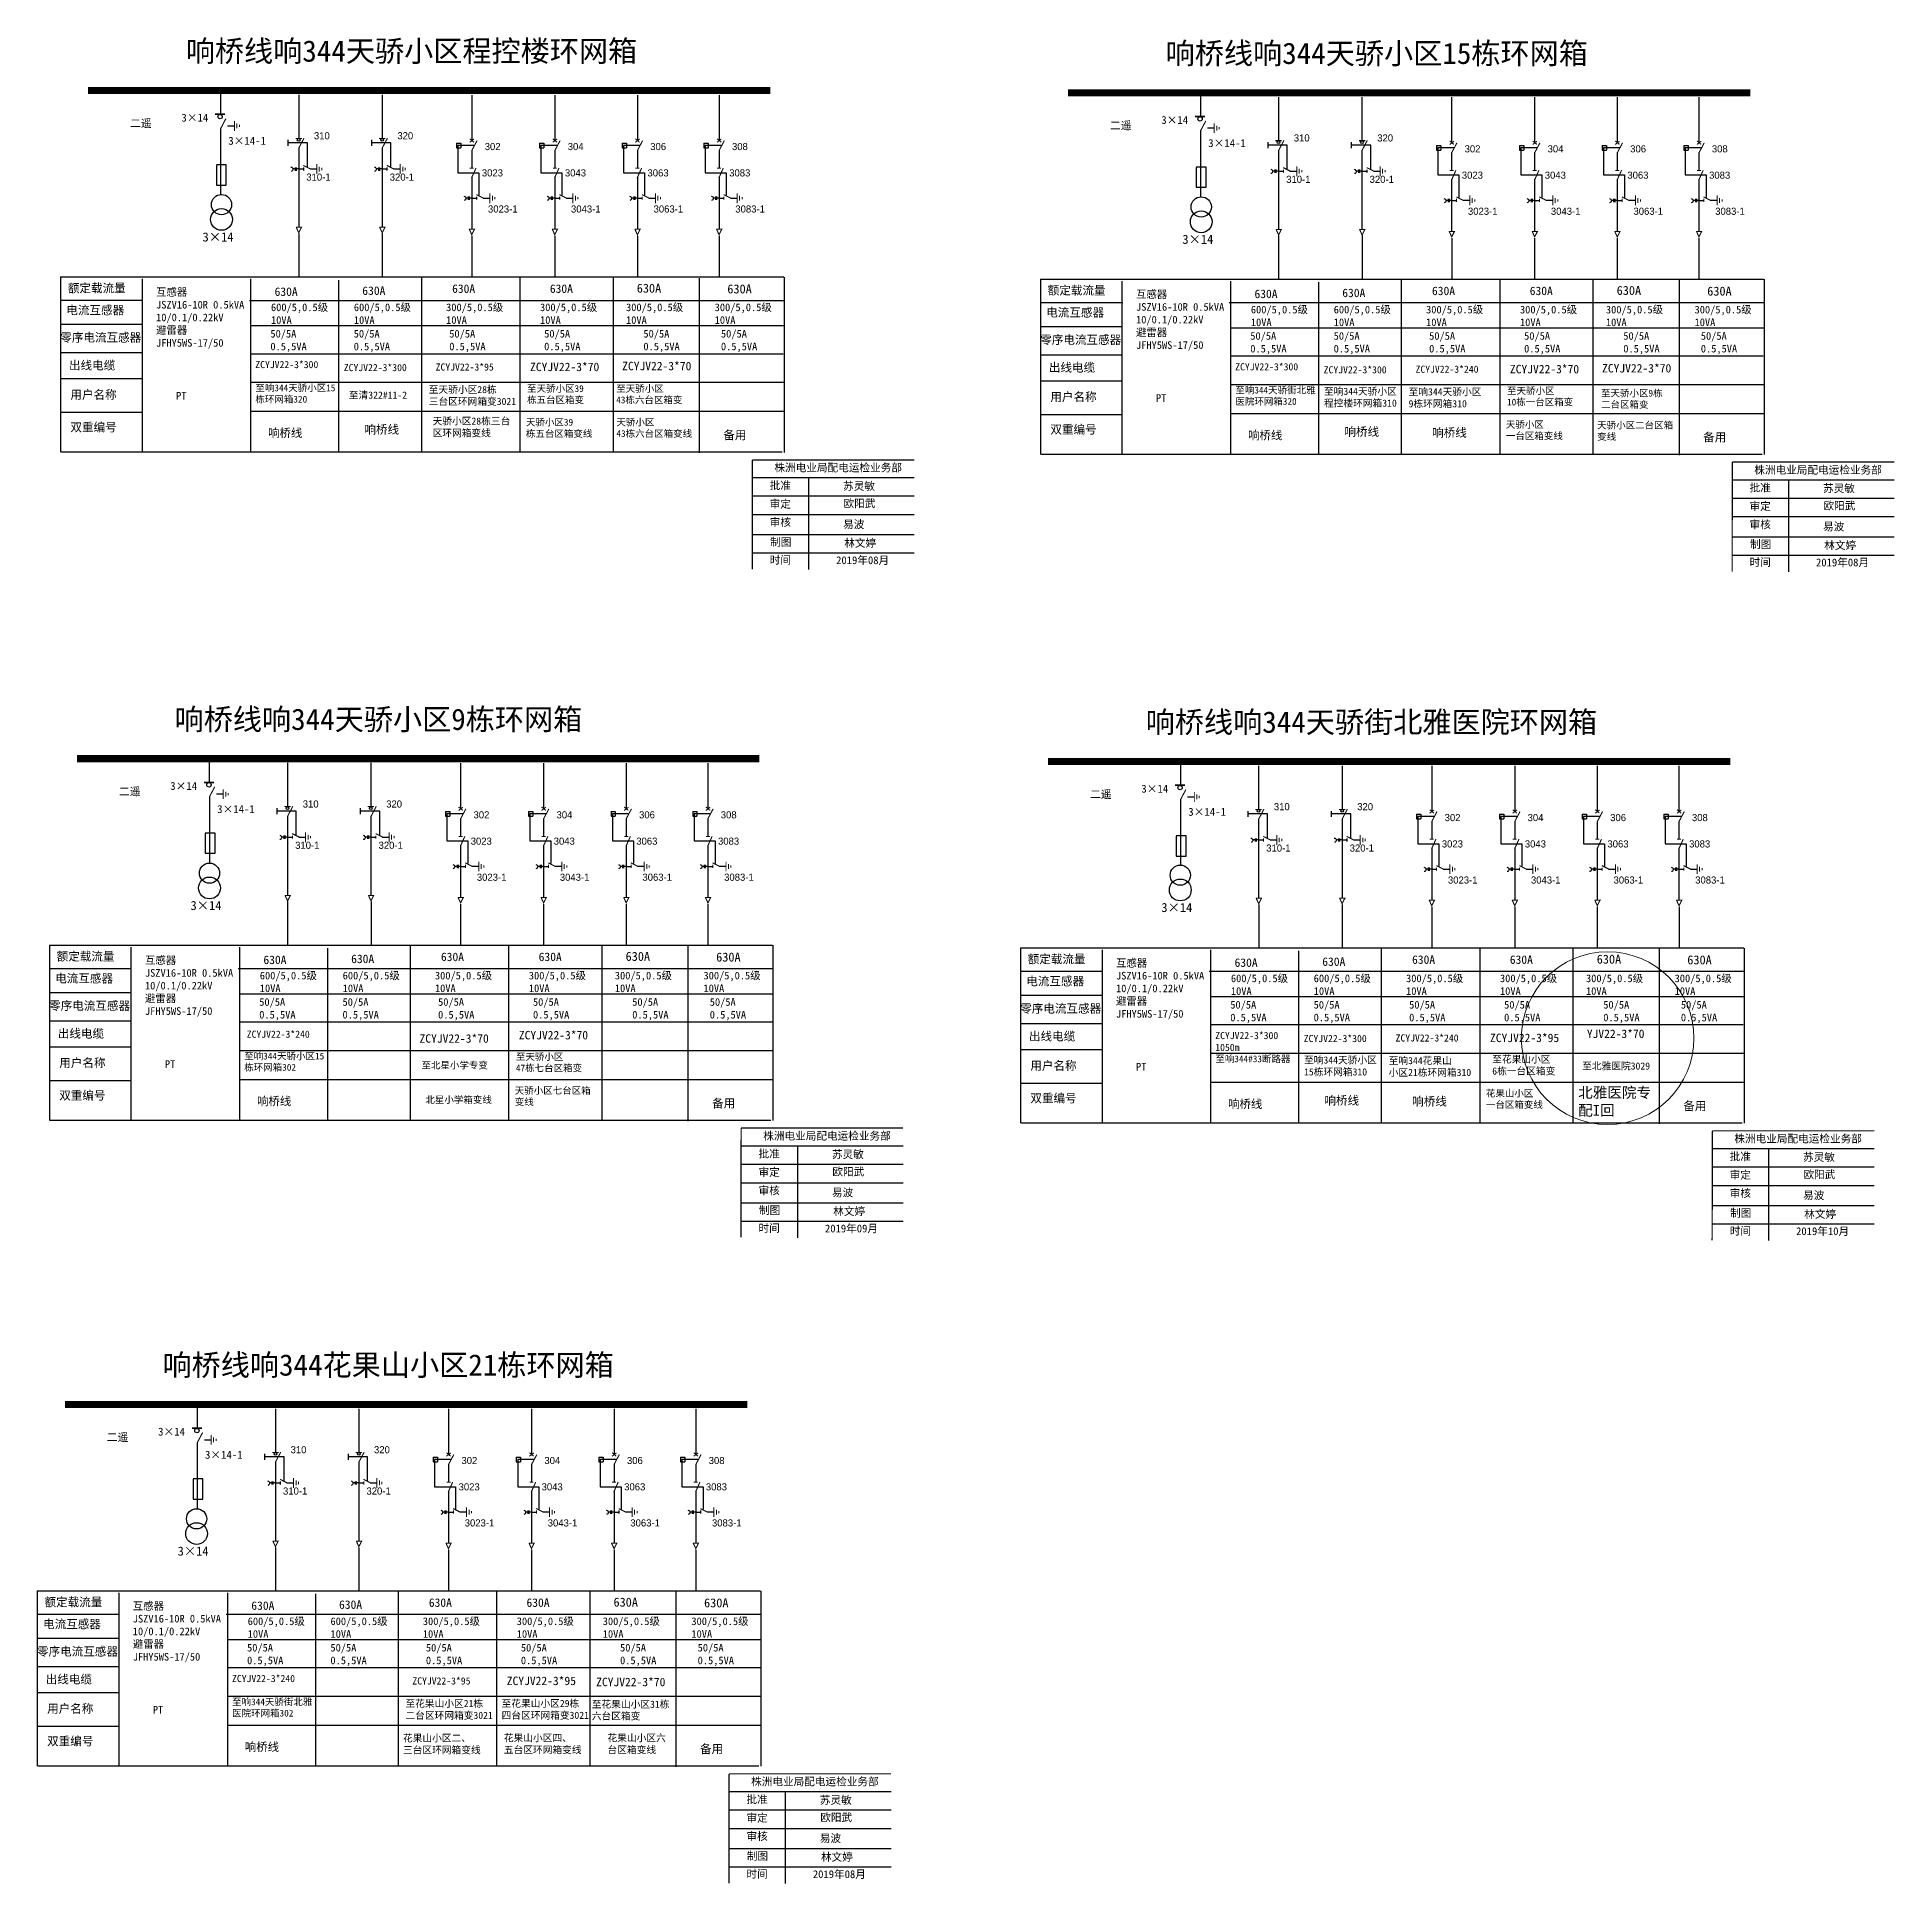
# Model space of a CAD drawing. Extents: x -183 to 78, y -256 to 3.
import ezdxf

# ---------------------------------------------------------------- set-up
doc = ezdxf.new("R2010")
doc.units = 0
doc.header["$LTSCALE"] = 0.774411
doc.linetypes.add('ACAD_ISO02W100', pattern=[15, 12, -3])
doc.linetypes.add('CENTER', pattern=[50.8, 31.75, -6.35, 6.35, -6.35])
doc.layers.get('0').update_dxf_attribs({"linetype": 'CONTINUOUS'})
doc.styles.add('hztxt_txtstyle_0.00_0_0', font='simkai.ttf')
doc.styles.add('hztxt_txtstyle_1.80_0_0', font='', dxfattribs={"height": 1.8, "bigfont": 'hztxt.shx'})
doc.styles.add('hztxt_txtstyle_2.70_0_0', font='simkai.ttf', dxfattribs={"height": 2.7})
doc.styles.add('KaiTi_txtstyle_0.95_0_0', font='simkai.ttf', dxfattribs={"height": 0.952327})
doc.styles.add('KaiTi_txtstyle_1.00_0_0', font='simkai.ttf', dxfattribs={"height": 1})
doc.styles.add('KaiTi_txtstyle_1.19_0_0', font='simkai.ttf', dxfattribs={"height": 1.190409})
doc.styles.add('KaiTi_txtstyle_100.00_0_0100', font='simkai.ttf', dxfattribs={"height": 100})
doc.styles.add('SimSun_txtstyle_1.09_0_0', font='', dxfattribs={"height": 1.0944})
doc.styles.add('SimSun_txtstyle_1.17_0_0', font='', dxfattribs={"height": 1.174299})
doc.styles.add('SimSun_txtstyle_3.00_0_0', font='', dxfattribs={"height": 3})
doc.styles.get("Standard").update_dxf_attribs({"font": '', "height": 2.5})
doc.styles.add('字体', font='', dxfattribs={"height": 2.5})
doc.styles.get('hztxt_txtstyle_1.80_0_0').set_extended_font_data('hztxt')
doc.styles.get('SimSun_txtstyle_1.09_0_0').set_extended_font_data('SimSun')
doc.styles.get('SimSun_txtstyle_1.17_0_0').set_extended_font_data('SimSun')
doc.styles.get('SimSun_txtstyle_3.00_0_0').set_extended_font_data('SimSun')
doc.styles.get('Standard').set_extended_font_data('SimSun')
doc.styles.get('字体').set_extended_font_data('SimSun')

msp = doc.modelspace()

# ---------------------------------------------------------------- texts
at = {"color": 0, "linetype": 'Continuous', "style": 'hztxt_txtstyle_2.70_0_0'}
for s, p in [('3×14', (-162.55, -8.5)), ('3×14', (-24.92, -8.82)), ('3×14-1', (-155.96, -11.75)), ('3×14-1', (-18.33, -12.07)), ('3×14', (-164.12, -102.38)), ('3×14', (-27.72, -102.77)), ('3×14-1', (-157.53, -105.63)), ('3×14-1', (-21.13, -106.02)), ('3×14', (-165.82, -193.09)), ('3×14-1', (-159.24, -196.34))]:
    msp.add_text(s, height=1.109, dxfattribs=at).set_placement(p)
at = {"color": 0, "style": 'hztxt_txtstyle_1.80_0_0'}
for s, p in [('310', (-143.94, -10.98)), ('320', (-132.22, -10.98)), ('310', (-6.31, -11.29)), ('320', (5.41, -11.29)), ('302', (-119.95, -12.5)), ('304', (-108.29, -12.5)), ('306', (-96.7, -12.5)), ('308', (-85.22, -12.5)), ('302', (17.68, -12.82)), ('304', (29.34, -12.82)), ('306', (40.94, -12.82)), ('308', (52.41, -12.82)), ('3023', (-120.35, -16.2)), ('3043', (-108.69, -16.2)), ('3063', (-97.09, -16.2)), ('3083', (-85.61, -16.2)), ('3023', (17.29, -16.52)), ('3043', (28.94, -16.52)), ('3063', (40.54, -16.52)), ('3083', (52.02, -16.52)), ('310-1', (-145.01, -16.79)), ('320-1', (-133.29, -16.79)), ('310-1', (-7.38, -17.1)), ('320-1', (4.34, -17.1)), ('3023-1', (-119.49, -21.27)), ('3043-1', (-107.83, -21.27)), ('3063-1', (-96.23, -21.27)), ('3083-1', (-84.75, -21.27)), ('3023-1', (18.15, -21.59)), ('3043-1', (29.8, -21.59)), ('3063-1', (41.4, -21.59)), ('3083-1', (52.88, -21.59)), ('310', (-145.51, -104.86)), ('320', (-133.79, -104.86)), ('310', (-9.11, -105.24)), ('320', (2.6, -105.24)), ('302', (-121.52, -106.38)), ('304', (-109.86, -106.38)), ('306', (-98.27, -106.38)), ('308', (-86.79, -106.38)), ('302', (14.88, -106.77)), ('304', (26.53, -106.77)), ('306', (38.13, -106.77)), ('308', (49.61, -106.77)), ('3023', (-121.92, -110.08)), ('3043', (-110.26, -110.08)), ('3063', (-98.66, -110.08)), ('3083', (-87.18, -110.08)), ('3023', (14.48, -110.47)), ('3043', (26.14, -110.47)), ('3063', (37.74, -110.47)), ('3083', (49.21, -110.47)), ('310-1', (-146.58, -110.66)), ('320-1', (-134.86, -110.66)), ('310-1', (-10.18, -111.05)), ('320-1', (1.54, -111.05)), ('3023-1', (-121.06, -115.15)), ('3043-1', (-109.4, -115.15)), ('3063-1', (-97.8, -115.15)), ('3083-1', (-86.32, -115.15)), ('3023-1', (15.34, -115.54)), ('3043-1', (27, -115.54)), ('3063-1', (38.6, -115.54)), ('3083-1', (50.07, -115.54)), ('310', (-147.21, -195.57)), ('320', (-135.5, -195.57)), ('302', (-123.22, -197.09)), ('304', (-111.57, -197.09)), ('306', (-99.97, -197.09)), ('308', (-88.49, -197.09)), ('310-1', (-148.28, -201.38)), ('320-1', (-136.56, -201.38)), ('3023', (-123.62, -200.79)), ('3043', (-111.96, -200.79)), ('3063', (-100.36, -200.79)), ('3083', (-88.89, -200.79)), ('3023-1', (-122.76, -205.86)), ('3043-1', (-111.1, -205.86)), ('3063-1', (-99.5, -205.86)), ('3083-1', (-88.03, -205.86))]:
    msp.add_text(s, height=0.998, dxfattribs=at).set_placement(p)
at = {"color": 0}
for p in [(-159.58, -25.34), (-21.96, -25.67), (-161.27, -119.26), (-24.91, -119.54), (-163.08, -209.96)]:
    msp.add_text('3×14', height=1.277, dxfattribs=at).set_placement(p)
at = {"color": 7, "linetype": 'Continuous', "attachment_point": 1}
for s, insert, char_height, width, style in [('响桥线响344天骄小区程控楼环网箱', (-161.94, 2.92), 3, 85.7498, 'SimSun_txtstyle_3.00_0_0'), ('响桥线响344天骄小区15栋环网箱', (-24.31, 2.6), 3, 85.7498, 'SimSun_txtstyle_3.00_0_0'), ('ZCYJV22-3*300', (-152.17, -42.13), 1, 19.191, 'KaiTi_txtstyle_1.00_0_0'), ('ZCYJV22-3*300', (-139.74, -42.55), 1, 19.191, 'KaiTi_txtstyle_1.00_0_0'), ('ZCYJV22-3*95', (-126.84, -42.47), 1, 19.191, 'KaiTi_txtstyle_1.00_0_0'), ('ZCYJV22-3*70', (-113.58, -42.36), 1.1904, 19.191, 'KaiTi_txtstyle_1.19_0_0'), ('ZCYJV22-3*70', (-100.64, -42.24), 1.1904, 19.191, 'KaiTi_txtstyle_1.19_0_0'), ('ZCYJV22-3*300', (-14.54, -42.44), 1, 19.191, 'KaiTi_txtstyle_1.00_0_0'), ('ZCYJV22-3*300', (-2.11, -42.86), 1, 19.191, 'KaiTi_txtstyle_1.00_0_0'), ('ZCYJV22-3*240', (10.79, -42.78), 1, 19.191, 'KaiTi_txtstyle_1.00_0_0'), ('ZCYJV22-3*70', (24.05, -42.67), 1.1904, 19.191, 'KaiTi_txtstyle_1.19_0_0'), ('ZCYJV22-3*70', (36.99, -42.55), 1.1904, 19.191, 'KaiTi_txtstyle_1.19_0_0'), ('{\\fSimSun|b0|i0|c134|p2;至响344天骄小区15栋环网箱320}', (-152.16, -45.43), 0.9523, 11.7196, 'KaiTi_txtstyle_0.95_0_0'), ('至天骄小区39^J栋五台区箱变', (-114, -45.52), 0.9523, 11.7196, 'KaiTi_txtstyle_0.95_0_0'), ('{\\fSimSun|b0|i0|c134|p2;至天骄小区^J43栋六台区箱变}', (-101.48, -45.53), 0.9523, 11.7196, 'KaiTi_txtstyle_0.95_0_0'), ('{\\fSimSun|b0|i0|c134|p2;至响344天骄街北雅医院环网箱320}', (-14.52, -45.74), 0.9523, 11.7196, 'KaiTi_txtstyle_0.95_0_0'), ('至天骄小区^J10栋一台区箱变', (23.64, -45.83), 0.9523, 11.7196, 'KaiTi_txtstyle_0.95_0_0'), ('{\\fSimSun|b0|i0|c134|p2;至天骄小区9栋^J二台区箱变}', (36.84, -46.17), 0.9523, 11.7196, 'KaiTi_txtstyle_0.95_0_0'), ('响桥线', (-150.37, -51.65), 1.174, 11.7342, 'SimSun_txtstyle_1.17_0_0'), ('响桥线', (-136.84, -51.16), 1.19, 19.191, 'KaiTi_txtstyle_1.19_0_0'), ('天骄小区28栋三台^M^J区环网箱变线', (-127.27, -50.07), 1, 19.191, 'KaiTi_txtstyle_1.00_0_0'), ('天骄小区39^J栋五台区箱变线', (-114.16, -50.26), 0.9523, 11.7196, 'KaiTi_txtstyle_0.95_0_0'), ('{\\fSimSun|b0|i0|c134|p2;天骄小区^J43栋六台区箱变线}', (-101.45, -50.26), 0.9523, 11.7196, 'KaiTi_txtstyle_0.95_0_0'), ('响桥线', (-12.73, -51.97), 1.174, 11.7342, 'SimSun_txtstyle_1.17_0_0'), ('响桥线', (0.8, -51.47), 1.19, 19.191, 'KaiTi_txtstyle_1.19_0_0'), ('响桥线', (13.13, -51.6), 1.19, 19.191, 'KaiTi_txtstyle_1.19_0_0'), ('天骄小区^J一台区箱变线', (23.48, -50.58), 0.9523, 11.7196, 'KaiTi_txtstyle_0.95_0_0'), ('{\\fSimSun|b0|i0|c134|p2;天骄小区二台区箱变线}', (36.3, -50.68), 0.9523, 11.7196, 'KaiTi_txtstyle_0.95_0_0'), ('{\\fSimSun|b0|i0|c134|p2;林文婷}', (-69.45, -67.16), 1.0944, 8.5588, 'SimSun_txtstyle_1.09_0_0'), ('{\\fSimSun|b0|i0|c134|p2;林文婷}', (68.19, -67.48), 1.0944, 8.5588, 'SimSun_txtstyle_1.09_0_0'), ('2019年08月', (-70.59, -69.57), 1.094, 16.0081, 'SimSun_txtstyle_1.09_0_0'), ('2019年08月', (67.04, -69.88), 1.094, 16.0081, 'SimSun_txtstyle_1.09_0_0'), ('响桥线响344天骄小区9栋环网箱', (-163.51, -90.96), 3, 85.7498, 'SimSun_txtstyle_3.00_0_0'), ('响桥线响344天骄街北雅医院环网箱', (-27.11, -91.35), 3, 85.7498, 'SimSun_txtstyle_3.00_0_0'), ('ZCYJV22-3*240', (-153.37, -136.2), 1, 19.191, 'KaiTi_txtstyle_1.00_0_0'), ('ZCYJV22-3*70', (-129.1, -136.71), 1.1904, 19.191, 'KaiTi_txtstyle_1.19_0_0'), ('ZCYJV22-3*70', (-115.15, -136.24), 1.1904, 19.191, 'KaiTi_txtstyle_1.19_0_0'), ('ZCYJV22-3*300\\P1050m', (-17.34, -136.39), 1, 19.191, 'KaiTi_txtstyle_1.00_0_0'), ('ZCYJV22-3*300', (-4.91, -136.81), 1, 19.191, 'KaiTi_txtstyle_1.00_0_0'), ('ZCYJV22-3*240', (7.99, -136.73), 1, 19.191, 'KaiTi_txtstyle_1.00_0_0'), ('ZCYJV22-3*95', (21.25, -136.62), 1.1904, 19.191, 'KaiTi_txtstyle_1.19_0_0'), ('YJV22-3*70', (34.85, -136.05), 1.19, 19.191, 'KaiTi_txtstyle_1.19_0_0'), ('{\\fSimSun|b0|i0|c134|p2;至响344天骄小区15栋环网箱302}', (-153.73, -139.3), 0.9523, 11.7196, 'KaiTi_txtstyle_0.95_0_0'), ('至北星小学专变', (-128.83, -140.59), 0.952, 11.7196, 'KaiTi_txtstyle_0.95_0_0'), ('至天骄小区^J47栋七台区箱变', (-115.57, -139.39), 0.9523, 11.7196, 'KaiTi_txtstyle_0.95_0_0'), ('{\\fSimSun|b0|i0|c134|p2;至响344#33断路器}', (-17.33, -139.69), 0.9523, 11.7196, 'KaiTi_txtstyle_0.95_0_0'), ('响桥线', (-151.93, -145.53), 1.174, 11.7342, 'SimSun_txtstyle_1.17_0_0'), ('北星小学箱变线', (-128.28, -145.43), 0.952, 11.7196, 'KaiTi_txtstyle_0.95_0_0'), ('天骄小区七台区箱变线', (-115.73, -144.14), 0.952, 11.7196, 'KaiTi_txtstyle_0.95_0_0'), ('响桥线', (-15.54, -145.92), 1.174, 11.7342, 'SimSun_txtstyle_1.17_0_0'), ('响桥线', (-2.01, -145.42), 1.19, 19.191, 'KaiTi_txtstyle_1.19_0_0'), ('响桥线', (10.32, -145.55), 1.19, 19.191, 'KaiTi_txtstyle_1.19_0_0'), ('花果山小区^M^J一台区箱变线', (20.67, -144.53), 0.9523, 11.7196, 'KaiTi_txtstyle_0.95_0_0'), ('北雅医院专配I回', (33.64, -144.14), 1.5, 11.7196, 'KaiTi_txtstyle_0.95_0_0'), ('{\\fSimSun|b0|i0|c134|p2;林文婷}', (-71.01, -161.04), 1.0944, 8.5588, 'SimSun_txtstyle_1.09_0_0'), ('{\\fSimSun|b0|i0|c134|p2;林文婷}', (65.38, -161.43), 1.0944, 8.5588, 'SimSun_txtstyle_1.09_0_0'), ('2019年09月', (-72.16, -163.45), 1.094, 16.0081, 'SimSun_txtstyle_1.09_0_0'), ('2019年10月', (64.24, -163.83), 1.094, 16.0081, 'SimSun_txtstyle_1.09_0_0'), ('响桥线响344花果山小区21栋环网箱', (-165.21, -181.67), 3, 85.7498, 'SimSun_txtstyle_3.00_0_0'), ('ZCYJV22-3*240', (-155.44, -226.72), 1, 19.191, 'KaiTi_txtstyle_1.00_0_0'), ('ZCYJV22-3*95', (-130.11, -227.06), 1, 19.191, 'KaiTi_txtstyle_1.00_0_0'), ('ZCYJV22-3*95', (-116.85, -226.95), 1.1904, 19.191, 'KaiTi_txtstyle_1.19_0_0'), ('ZCYJV22-3*70', (-104.29, -227.11), 1.1904, 19.191, 'KaiTi_txtstyle_1.19_0_0'), ('{\\fSimSun|b0|i0|c134|p2;至响344天骄街北雅医院环网箱302}', (-155.43, -230.02), 0.9523, 11.7196, 'KaiTi_txtstyle_0.95_0_0'), ('响桥线', (-153.64, -236.24), 1.174, 11.7342, 'SimSun_txtstyle_1.17_0_0'), ('花果山小区二、^M^J三台区环网箱变线', (-131.43, -235.09), 1, 19.191, 'KaiTi_txtstyle_1.00_0_0'), ('花果山小区四、^M^J五台区环网箱变线', (-117.26, -235.06), 1, 19.191, 'KaiTi_txtstyle_1.00_0_0'), ('花果山小区六^M^J台区箱变线', (-102.7, -235.06), 1, 19.191, 'KaiTi_txtstyle_1.00_0_0'), ('{\\fSimSun|b0|i0|c134|p2;林文婷}', (-72.72, -251.75), 1.0944, 8.5588, 'SimSun_txtstyle_1.09_0_0'), ('2019年08月', (-73.86, -254.16), 1.094, 16.0081, 'SimSun_txtstyle_1.09_0_0')]:
    msp.add_mtext(s, dxfattribs=dict(at, insert=insert, char_height=char_height, width=width, style=style))
at = {"color": 0, "linetype": 'Continuous', "attachment_point": 1}
for s, insert, char_height, width, style in [('{\\fSimSun|b0|i0|c134|p2;二遥}', (-169.76, -8.18), 1.1094, 17.8852, 'hztxt_txtstyle_2.70_0_0'), ('{\\fSimSun|b0|i0|c134|p2;二遥}', (-32.13, -8.49), 1.1094, 17.8852, 'hztxt_txtstyle_2.70_0_0'), ('{\\fSimSun|b0|i0|c134|p2;额定载流量}', (-178.5, -31.3), 1.1904, 19.191, 'hztxt_txtstyle_2.70_0_0'), ('{\\fSimSun|b0|i0|c134|p2;630A}', (-98.59, -31.27), 1.2616, 10.1442, 'hztxt_txtstyle_0.00_0_0'), ('\\A1;{\\fSimSun|b0|i0|c134|p2;互感器\\PJSZV16-10R 0.5kVA\\P10/0.1/0.22kV\\P避雷器\\PJFHY5WS-17/50}', (-166.11, -31.9), 1.0714, 19.7554, 'hztxt_txtstyle_2.70_0_0'), ('\\A1;{\\fSimSun|b0|i0|c134|p2;600/5,0.5级\\P10VA}', (-149.97, -34.05), 1.0714, 19.7554, 'hztxt_txtstyle_2.70_0_0'), ('{\\fSimSun|b0|i0|c134|p2;630A}', (-149.46, -31.79), 1.1904, 19.191, 'hztxt_txtstyle_2.70_0_0'), ('\\A1;{\\fSimSun|b0|i0|c134|p2;600/5,0.5级\\P10VA}', (-138.33, -34.05), 1.0714, 19.7554, 'hztxt_txtstyle_2.70_0_0'), ('{\\fSimSun|b0|i0|c134|p2;630A}', (-137.14, -31.65), 1.1904, 19.191, 'hztxt_txtstyle_2.70_0_0'), ('\\A1;{\\fSimSun|b0|i0|c134|p2;300/5,0.5级\\P10VA}', (-125.37, -34.05), 1.0714, 19.7554, 'hztxt_txtstyle_2.70_0_0'), ('{\\fSimSun|b0|i0|c134|p2;630A}', (-124.53, -31.37), 1.1904, 19.191, 'hztxt_txtstyle_2.70_0_0'), ('\\A1;{\\fSimSun|b0|i0|c134|p2;300/5,0.5级\\P10VA}', (-112.18, -34.05), 1.0714, 19.7554, 'hztxt_txtstyle_2.70_0_0'), ('{\\fSimSun|b0|i0|c134|p2;630A}', (-110.8, -31.37), 1.1904, 19.191, 'hztxt_txtstyle_2.70_0_0'), ('\\A1;{\\fSimSun|b0|i0|c134|p2;300/5,0.5级\\P10VA}', (-100.1, -34.05), 1.0714, 19.7554, 'hztxt_txtstyle_2.70_0_0'), ('\\A1;{\\fSimSun|b0|i0|c134|p2;300/5,0.5级\\P10VA}', (-87.65, -34.05), 1.0714, 19.7554, 'hztxt_txtstyle_2.70_0_0'), ('{\\fSimSun|b0|i0|c134|p2;630A}', (-85.87, -31.37), 1.2616, 10.1442, 'hztxt_txtstyle_0.00_0_0'), ('{\\fSimSun|b0|i0|c134|p2;额定载流量}', (-40.87, -31.61), 1.1904, 19.191, 'hztxt_txtstyle_2.70_0_0'), ('\\A1;{\\fSimSun|b0|i0|c134|p2;互感器\\PJSZV16-10R 0.5kVA\\P10/0.1/0.22kV\\P避雷器\\PJFHY5WS-17/50}', (-28.47, -32.21), 1.0714, 19.7554, 'hztxt_txtstyle_2.70_0_0'), ('{\\fSimSun|b0|i0|c134|p2;630A}', (-11.83, -32.1), 1.1904, 19.191, 'hztxt_txtstyle_2.70_0_0'), ('{\\fSimSun|b0|i0|c134|p2;630A}', (0.5, -31.96), 1.1904, 19.191, 'hztxt_txtstyle_2.70_0_0'), ('{\\fSimSun|b0|i0|c134|p2;630A}', (13.1, -31.68), 1.1904, 19.191, 'hztxt_txtstyle_2.70_0_0'), ('{\\fSimSun|b0|i0|c134|p2;630A}', (26.83, -31.68), 1.1904, 19.191, 'hztxt_txtstyle_2.70_0_0'), ('{\\fSimSun|b0|i0|c134|p2;630A}', (39.04, -31.58), 1.2616, 10.1442, 'hztxt_txtstyle_0.00_0_0'), ('{\\fSimSun|b0|i0|c134|p2;630A}', (51.76, -31.68), 1.2616, 10.1442, 'hztxt_txtstyle_0.00_0_0'), ('{\\fSimSun|b0|i0|c134|p2;电流互感器}', (-178.71, -34.39), 1.1904, 19.191, 'hztxt_txtstyle_2.70_0_0'), ('{\\fSimSun|b0|i0|c134|p2;电流互感器}', (-41.08, -34.71), 1.1904, 19.191, 'hztxt_txtstyle_2.70_0_0'), ('\\A1;{\\fSimSun|b0|i0|c134|p2;600/5,0.5级\\P10VA}', (-12.34, -34.37), 1.0714, 19.7554, 'hztxt_txtstyle_2.70_0_0'), ('\\A1;{\\fSimSun|b0|i0|c134|p2;600/5,0.5级\\P10VA}', (-0.7, -34.37), 1.0714, 19.7554, 'hztxt_txtstyle_2.70_0_0'), ('\\A1;{\\fSimSun|b0|i0|c134|p2;300/5,0.5级\\P10VA}', (12.27, -34.37), 1.0714, 19.7554, 'hztxt_txtstyle_2.70_0_0'), ('\\A1;{\\fSimSun|b0|i0|c134|p2;300/5,0.5级\\P10VA}', (25.46, -34.37), 1.0714, 19.7554, 'hztxt_txtstyle_2.70_0_0'), ('\\A1;{\\fSimSun|b0|i0|c134|p2;300/5,0.5级\\P10VA}', (37.53, -34.37), 1.0714, 19.7554, 'hztxt_txtstyle_2.70_0_0'), ('\\A1;{\\fSimSun|b0|i0|c134|p2;300/5,0.5级\\P10VA}', (49.98, -34.37), 1.0714, 19.7554, 'hztxt_txtstyle_2.70_0_0'), ('{\\fSimSun|b0|i0|c134|p2;零序电流互感器}', (-179.56, -38.23), 1.1904, 19.191, 'hztxt_txtstyle_2.70_0_0'), ('{\\fSimSun|b0|i0|c134|p2;50/5A\\P0.5,5VA}', (-150.05, -37.76), 1.0714, 19.191, 'hztxt_txtstyle_2.70_0_0'), ('{\\fSimSun|b0|i0|c134|p2;50/5A\\P0.5,5VA}', (-138.35, -37.76), 1.0714, 19.191, 'hztxt_txtstyle_2.70_0_0'), ('{\\fSimSun|b0|i0|c134|p2;50/5A\\P0.5,5VA}', (-97.66, -37.76), 1.0714, 19.191, 'hztxt_txtstyle_2.70_0_0'), ('{\\fSimSun|b0|i0|c134|p2;50/5A\\P0.5,5VA}', (-86.77, -37.76), 1.0714, 19.191, 'hztxt_txtstyle_2.70_0_0'), ('{\\fSimSun|b0|i0|c134|p2;零序电流互感器}', (-41.92, -38.55), 1.1904, 19.191, 'hztxt_txtstyle_2.70_0_0'), ('{\\fSimSun|b0|i0|c134|p2;50/5A\\P0.5,5VA}', (-12.42, -38.07), 1.0714, 19.191, 'hztxt_txtstyle_2.70_0_0'), ('{\\fSimSun|b0|i0|c134|p2;50/5A\\P0.5,5VA}', (-0.71, -38.07), 1.0714, 19.191, 'hztxt_txtstyle_2.70_0_0'), ('{\\fSimSun|b0|i0|c134|p2;50/5A\\P0.5,5VA}', (39.97, -38.07), 1.0714, 19.191, 'hztxt_txtstyle_2.70_0_0'), ('{\\fSimSun|b0|i0|c134|p2;50/5A\\P0.5,5VA}', (50.86, -38.07), 1.0714, 19.191, 'hztxt_txtstyle_2.70_0_0'), ('{\\fSimSun|b0|i0|c134|p2;出线电缆}', (-178.34, -42.14), 1.1904, 19.191, 'hztxt_txtstyle_2.70_0_0'), ('{\\fSimSun|b0|i0|c134|p2;出线电缆}', (-40.71, -42.45), 1.1904, 19.191, 'hztxt_txtstyle_2.70_0_0'), ('{\\fSimSun|b0|i0|c134|p2;用户名称}', (-178.14, -46.27), 1.1904, 19.191, 'hztxt_txtstyle_2.70_0_0'), ('{\\fSimSun|b0|i0|c134|p2;PT}', (-163.3, -46.48), 1.0756, 8.368, 'hztxt_txtstyle_0.00_0_0'), ('{\\fSimSun|b0|i0|c134|p2;用户名称}', (-40.5, -46.58), 1.1904, 19.191, 'hztxt_txtstyle_2.70_0_0'), ('{\\fSimSun|b0|i0|c134|p2;PT}', (-25.67, -46.79), 1.0756, 8.368, 'hztxt_txtstyle_0.00_0_0'), ('{\\fSimSun|b0|i0|c134|p2;双重编号}', (-178.14, -50.84), 1.1904, 19.191, 'hztxt_txtstyle_2.70_0_0'), ('{\\fSimSun|b0|i0|c134|p2;备用}', (-86.44, -51.94), 1.1904, 19.191, 'hztxt_txtstyle_2.70_0_0'), ('{\\fSimSun|b0|i0|c134|p2;双重编号}', (-40.5, -51.15), 1.1904, 19.191, 'hztxt_txtstyle_2.70_0_0'), ('{\\fSimSun|b0|i0|c134|p2;备用}', (51.19, -52.25), 1.1904, 19.191, 'hztxt_txtstyle_2.70_0_0'), ('株洲电业局配电运检业务部', (-79.26, -56.56), 1.0944, 29.9201, '字体'), ('株洲电业局配电运检业务部', (58.37, -56.88), 1.0944, 29.9201, '字体'), ('{\\fKaiTi_GB2312|b0|i0|c134|p49;批准}', (-79.92, -59.06), 1.0944, 8.5588, '字体'), ('苏灵敏', (-69.61, -59.15), 1.094, 8.5588, '字体'), ('{\\fKaiTi_GB2312|b0|i0|c134|p49;批准}', (57.71, -59.37), 1.0944, 8.5588, '字体'), ('苏灵敏', (68.03, -59.47), 1.094, 8.5588, '字体'), ('\\f\uffbfﾬￌﾣﾤ_GB2312|b0|i0|c134|p49;审定', (-79.92, -61.66), 1.0944, 8.5588, '字体'), ('欧阳武', (-69.55, -61.59), 1.094, 8.5588, '字体'), ('\\f\uffbfﾬￌﾣﾤ_GB2312|b0|i0|c134|p49;审定', (57.71, -61.97), 1.0944, 8.5588, '字体'), ('欧阳武', (68.08, -61.91), 1.094, 8.5588, '字体'), ('\\f\uffbfﾬￌﾣﾤ_GB2312|b0|i0|c134|p49;审核', (-79.92, -64.23), 1.0944, 8.5588, '字体'), ('易波', (-69.61, -64.53), 1.094, 8.5588, '字体'), ('\\f\uffbfﾬￌﾣﾤ_GB2312|b0|i0|c134|p49;审核', (57.71, -64.55), 1.0944, 8.5588, '字体'), ('易波', (68.03, -64.84), 1.094, 8.5588, '字体'), ('\\f\uffbfﾬￌﾣﾤ_GB2312|b0|i0|c134|p49;制图', (-79.86, -67.01), 1.0944, 8.5588, '字体'), ('\\f\uffbfﾬￌﾣﾤ_GB2312|b0|i0|c134|p49;制图', (57.77, -67.33), 1.0944, 8.5588, '字体'), ('\\f\uffbfﾬￌﾣﾤ_GB2312|b0|i0|c134|p49;时间', (-79.92, -69.53), 1.0944, 8.5588, '字体'), ('\\f\uffbfﾬￌﾣﾤ_GB2312|b0|i0|c134|p49;时间', (57.71, -69.84), 1.0944, 8.5588, '字体'), ('{\\fSimSun|b0|i0|c134|p2;二遥}', (-171.33, -102.05), 1.1094, 17.8852, 'hztxt_txtstyle_2.70_0_0'), ('{\\fSimSun|b0|i0|c134|p2;二遥}', (-34.93, -102.44), 1.1094, 17.8852, 'hztxt_txtstyle_2.70_0_0'), ('{\\fSimSun|b0|i0|c134|p2;额定载流量}', (-180.07, -125.18), 1.1904, 19.191, 'hztxt_txtstyle_2.70_0_0'), ('{\\fSimSun|b0|i0|c134|p2;630A}', (-126.1, -125.24), 1.1904, 19.191, 'hztxt_txtstyle_2.70_0_0'), ('{\\fSimSun|b0|i0|c134|p2;630A}', (-112.37, -125.24), 1.1904, 19.191, 'hztxt_txtstyle_2.70_0_0'), ('{\\fSimSun|b0|i0|c134|p2;630A}', (-100.16, -125.14), 1.2616, 10.1442, 'hztxt_txtstyle_0.00_0_0'), ('{\\fSimSun|b0|i0|c134|p2;630A}', (-87.44, -125.24), 1.2616, 10.1442, 'hztxt_txtstyle_0.00_0_0'), ('\\A1;{\\fSimSun|b0|i0|c134|p2;互感器\\PJSZV16-10R 0.5kVA\\P10/0.1/0.22kV\\P避雷器\\PJFHY5WS-17/50}', (-167.67, -125.77), 1.0714, 19.7554, 'hztxt_txtstyle_2.70_0_0'), ('\\A1;{\\fSimSun|b0|i0|c134|p2;600/5,0.5级\\P10VA}', (-151.54, -127.93), 1.0714, 19.7554, 'hztxt_txtstyle_2.70_0_0'), ('{\\fSimSun|b0|i0|c134|p2;630A}', (-151.03, -125.66), 1.1904, 19.191, 'hztxt_txtstyle_2.70_0_0'), ('\\A1;{\\fSimSun|b0|i0|c134|p2;600/5,0.5级\\P10VA}', (-139.9, -127.93), 1.0714, 19.7554, 'hztxt_txtstyle_2.70_0_0'), ('{\\fSimSun|b0|i0|c134|p2;630A}', (-138.71, -125.52), 1.1904, 19.191, 'hztxt_txtstyle_2.70_0_0'), ('\\A1;{\\fSimSun|b0|i0|c134|p2;300/5,0.5级\\P10VA}', (-126.94, -127.93), 1.0714, 19.7554, 'hztxt_txtstyle_2.70_0_0'), ('\\A1;{\\fSimSun|b0|i0|c134|p2;300/5,0.5级\\P10VA}', (-113.75, -127.93), 1.0714, 19.7554, 'hztxt_txtstyle_2.70_0_0'), ('\\A1;{\\fSimSun|b0|i0|c134|p2;300/5,0.5级\\P10VA}', (-101.67, -127.93), 1.0714, 19.7554, 'hztxt_txtstyle_2.70_0_0'), ('\\A1;{\\fSimSun|b0|i0|c134|p2;300/5,0.5级\\P10VA}', (-89.22, -127.93), 1.0714, 19.7554, 'hztxt_txtstyle_2.70_0_0'), ('{\\fSimSun|b0|i0|c134|p2;额定载流量}', (-43.68, -125.56), 1.1904, 19.191, 'hztxt_txtstyle_2.70_0_0'), ('\\A1;{\\fSimSun|b0|i0|c134|p2;互感器\\PJSZV16-10R 0.5kVA\\P10/0.1/0.22kV\\P避雷器\\PJFHY5WS-17/50}', (-31.28, -126.16), 1.0714, 19.7554, 'hztxt_txtstyle_2.70_0_0'), ('{\\fSimSun|b0|i0|c134|p2;630A}', (-14.63, -126.05), 1.1904, 19.191, 'hztxt_txtstyle_2.70_0_0'), ('{\\fSimSun|b0|i0|c134|p2;630A}', (-2.31, -125.91), 1.1904, 19.191, 'hztxt_txtstyle_2.70_0_0'), ('{\\fSimSun|b0|i0|c134|p2;630A}', (10.3, -125.63), 1.1904, 19.191, 'hztxt_txtstyle_2.70_0_0'), ('{\\fSimSun|b0|i0|c134|p2;630A}', (24.03, -125.63), 1.1904, 19.191, 'hztxt_txtstyle_2.70_0_0'), ('{\\fSimSun|b0|i0|c134|p2;630A}', (36.24, -125.53), 1.2616, 10.1442, 'hztxt_txtstyle_0.00_0_0'), ('{\\fSimSun|b0|i0|c134|p2;630A}', (48.96, -125.63), 1.2616, 10.1442, 'hztxt_txtstyle_0.00_0_0'), ('{\\fSimSun|b0|i0|c134|p2;电流互感器}', (-180.28, -128.27), 1.1904, 19.191, 'hztxt_txtstyle_2.70_0_0'), ('{\\fSimSun|b0|i0|c134|p2;电流互感器}', (-43.88, -128.66), 1.1904, 19.191, 'hztxt_txtstyle_2.70_0_0'), ('\\A1;{\\fSimSun|b0|i0|c134|p2;600/5,0.5级\\P10VA}', (-15.14, -128.32), 1.0714, 19.7554, 'hztxt_txtstyle_2.70_0_0'), ('\\A1;{\\fSimSun|b0|i0|c134|p2;600/5,0.5级\\P10VA}', (-3.51, -128.32), 1.0714, 19.7554, 'hztxt_txtstyle_2.70_0_0'), ('\\A1;{\\fSimSun|b0|i0|c134|p2;300/5,0.5级\\P10VA}', (9.46, -128.32), 1.0714, 19.7554, 'hztxt_txtstyle_2.70_0_0'), ('\\A1;{\\fSimSun|b0|i0|c134|p2;300/5,0.5级\\P10VA}', (22.65, -128.32), 1.0714, 19.7554, 'hztxt_txtstyle_2.70_0_0'), ('\\A1;{\\fSimSun|b0|i0|c134|p2;300/5,0.5级\\P10VA}', (34.73, -128.32), 1.0714, 19.7554, 'hztxt_txtstyle_2.70_0_0'), ('\\A1;{\\fSimSun|b0|i0|c134|p2;300/5,0.5级\\P10VA}', (47.18, -128.32), 1.0714, 19.7554, 'hztxt_txtstyle_2.70_0_0'), ('{\\fSimSun|b0|i0|c134|p2;零序电流互感器}', (-181.13, -132.11), 1.1904, 19.191, 'hztxt_txtstyle_2.70_0_0'), ('{\\fSimSun|b0|i0|c134|p2;50/5A\\P0.5,5VA}', (-151.62, -131.64), 1.0714, 19.191, 'hztxt_txtstyle_2.70_0_0'), ('{\\fSimSun|b0|i0|c134|p2;50/5A\\P0.5,5VA}', (-139.92, -131.64), 1.0714, 19.191, 'hztxt_txtstyle_2.70_0_0'), ('{\\fSimSun|b0|i0|c134|p2;50/5A\\P0.5,5VA}', (-99.23, -131.64), 1.0714, 19.191, 'hztxt_txtstyle_2.70_0_0'), ('{\\fSimSun|b0|i0|c134|p2;50/5A\\P0.5,5VA}', (-88.34, -131.64), 1.0714, 19.191, 'hztxt_txtstyle_2.70_0_0'), ('{\\fSimSun|b0|i0|c134|p2;零序电流互感器}', (-44.73, -132.5), 1.1904, 19.191, 'hztxt_txtstyle_2.70_0_0'), ('{\\fSimSun|b0|i0|c134|p2;50/5A\\P0.5,5VA}', (-15.23, -132.03), 1.0714, 19.191, 'hztxt_txtstyle_2.70_0_0'), ('{\\fSimSun|b0|i0|c134|p2;50/5A\\P0.5,5VA}', (-3.52, -132.03), 1.0714, 19.191, 'hztxt_txtstyle_2.70_0_0'), ('{\\fSimSun|b0|i0|c134|p2;50/5A\\P0.5,5VA}', (37.16, -132.03), 1.0714, 19.191, 'hztxt_txtstyle_2.70_0_0'), ('{\\fSimSun|b0|i0|c134|p2;50/5A\\P0.5,5VA}', (48.06, -132.03), 1.0714, 19.191, 'hztxt_txtstyle_2.70_0_0'), ('{\\fSimSun|b0|i0|c134|p2;出线电缆}', (-179.91, -136.02), 1.1904, 19.191, 'hztxt_txtstyle_2.70_0_0'), ('{\\fSimSun|b0|i0|c134|p2;出线电缆}', (-43.51, -136.4), 1.1904, 19.191, 'hztxt_txtstyle_2.70_0_0'), ('{\\fSimSun|b0|i0|c134|p2;用户名称}', (-179.71, -140.14), 1.1904, 19.191, 'hztxt_txtstyle_2.70_0_0'), ('{\\fSimSun|b0|i0|c134|p2;PT}', (-164.87, -140.36), 1.0756, 8.368, 'hztxt_txtstyle_0.00_0_0'), ('{\\fSimSun|b0|i0|c134|p2;用户名称}', (-43.31, -140.53), 1.1904, 19.191, 'hztxt_txtstyle_2.70_0_0'), ('{\\fSimSun|b0|i0|c134|p2;PT}', (-28.47, -140.74), 1.0756, 8.368, 'hztxt_txtstyle_0.00_0_0'), ('{\\fSimSun|b0|i0|c134|p2;双重编号}', (-179.71, -144.71), 1.1904, 19.191, 'hztxt_txtstyle_2.70_0_0'), ('{\\fSimSun|b0|i0|c134|p2;备用}', (-88.01, -145.82), 1.1904, 19.191, 'hztxt_txtstyle_2.70_0_0'), ('{\\fSimSun|b0|i0|c134|p2;双重编号}', (-43.31, -145.1), 1.1904, 19.191, 'hztxt_txtstyle_2.70_0_0'), ('{\\fSimSun|b0|i0|c134|p2;备用}', (48.39, -146.2), 1.1904, 19.191, 'hztxt_txtstyle_2.70_0_0'), ('株洲电业局配电运检业务部', (-80.83, -150.44), 1.0944, 29.9201, '字体'), ('株洲电业局配电运检业务部', (55.57, -150.83), 1.0944, 29.9201, '字体'), ('{\\fKaiTi_GB2312|b0|i0|c134|p49;批准}', (-81.49, -152.94), 1.0944, 8.5588, '字体'), ('苏灵敏', (-71.18, -153.03), 1.094, 8.5588, '字体'), ('{\\fKaiTi_GB2312|b0|i0|c134|p49;批准}', (54.91, -153.33), 1.0944, 8.5588, '字体'), ('苏灵敏', (65.22, -153.42), 1.094, 8.5588, '字体'), ('\\f\uffbfﾬￌﾣﾤ_GB2312|b0|i0|c134|p49;审定', (-81.49, -155.53), 1.0944, 8.5588, '字体'), ('欧阳武', (-71.12, -155.47), 1.094, 8.5588, '字体'), ('\\f\uffbfﾬￌﾣﾤ_GB2312|b0|i0|c134|p49;审定', (54.91, -155.92), 1.0944, 8.5588, '字体'), ('欧阳武', (65.28, -155.86), 1.094, 8.5588, '字体'), ('\\f\uffbfﾬￌﾣﾤ_GB2312|b0|i0|c134|p49;审核', (-81.49, -158.11), 1.0944, 8.5588, '字体'), ('易波', (-71.18, -158.4), 1.094, 8.5588, '字体'), ('\\f\uffbfﾬￌﾣﾤ_GB2312|b0|i0|c134|p49;审核', (54.91, -158.5), 1.0944, 8.5588, '字体'), ('易波', (65.22, -158.79), 1.094, 8.5588, '字体'), ('\\f\uffbfﾬￌﾣﾤ_GB2312|b0|i0|c134|p49;制图', (-81.43, -160.89), 1.0944, 8.5588, '字体'), ('\\f\uffbfﾬￌﾣﾤ_GB2312|b0|i0|c134|p49;制图', (54.97, -161.28), 1.0944, 8.5588, '字体'), ('\\f\uffbfﾬￌﾣﾤ_GB2312|b0|i0|c134|p49;时间', (-81.49, -163.4), 1.0944, 8.5588, '字体'), ('\\f\uffbfﾬￌﾣﾤ_GB2312|b0|i0|c134|p49;时间', (54.91, -163.79), 1.0944, 8.5588, '字体'), ('{\\fSimSun|b0|i0|c134|p2;二遥}', (-173.03, -192.77), 1.1094, 17.8852, 'hztxt_txtstyle_2.70_0_0'), ('{\\fSimSun|b0|i0|c134|p2;额定载流量}', (-181.78, -215.89), 1.1904, 19.191, 'hztxt_txtstyle_2.70_0_0'), ('\\A1;{\\fSimSun|b0|i0|c134|p2;互感器\\PJSZV16-10R 0.5kVA\\P10/0.1/0.22kV\\P避雷器\\PJFHY5WS-17/50}', (-169.38, -216.49), 1.0714, 19.7554, 'hztxt_txtstyle_2.70_0_0'), ('{\\fSimSun|b0|i0|c134|p2;630A}', (-152.73, -216.38), 1.1904, 19.191, 'hztxt_txtstyle_2.70_0_0'), ('{\\fSimSun|b0|i0|c134|p2;630A}', (-140.41, -216.24), 1.1904, 19.191, 'hztxt_txtstyle_2.70_0_0'), ('{\\fSimSun|b0|i0|c134|p2;630A}', (-127.8, -215.96), 1.1904, 19.191, 'hztxt_txtstyle_2.70_0_0'), ('{\\fSimSun|b0|i0|c134|p2;630A}', (-114.08, -215.96), 1.1904, 19.191, 'hztxt_txtstyle_2.70_0_0'), ('{\\fSimSun|b0|i0|c134|p2;630A}', (-101.86, -215.86), 1.2616, 10.1442, 'hztxt_txtstyle_0.00_0_0'), ('{\\fSimSun|b0|i0|c134|p2;630A}', (-89.14, -215.96), 1.2616, 10.1442, 'hztxt_txtstyle_0.00_0_0'), ('{\\fSimSun|b0|i0|c134|p2;电流互感器}', (-181.98, -218.98), 1.1904, 19.191, 'hztxt_txtstyle_2.70_0_0'), ('\\A1;{\\fSimSun|b0|i0|c134|p2;600/5,0.5级\\P10VA}', (-153.24, -218.64), 1.0714, 19.7554, 'hztxt_txtstyle_2.70_0_0'), ('\\A1;{\\fSimSun|b0|i0|c134|p2;600/5,0.5级\\P10VA}', (-141.61, -218.64), 1.0714, 19.7554, 'hztxt_txtstyle_2.70_0_0'), ('\\A1;{\\fSimSun|b0|i0|c134|p2;300/5,0.5级\\P10VA}', (-128.64, -218.64), 1.0714, 19.7554, 'hztxt_txtstyle_2.70_0_0'), ('\\A1;{\\fSimSun|b0|i0|c134|p2;300/5,0.5级\\P10VA}', (-115.45, -218.64), 1.0714, 19.7554, 'hztxt_txtstyle_2.70_0_0'), ('\\A1;{\\fSimSun|b0|i0|c134|p2;300/5,0.5级\\P10VA}', (-103.37, -218.64), 1.0714, 19.7554, 'hztxt_txtstyle_2.70_0_0'), ('\\A1;{\\fSimSun|b0|i0|c134|p2;300/5,0.5级\\P10VA}', (-90.92, -218.64), 1.0714, 19.7554, 'hztxt_txtstyle_2.70_0_0'), ('{\\fSimSun|b0|i0|c134|p2;零序电流互感器}', (-182.83, -222.82), 1.1904, 19.191, 'hztxt_txtstyle_2.70_0_0'), ('{\\fSimSun|b0|i0|c134|p2;50/5A\\P0.5,5VA}', (-153.33, -222.35), 1.0714, 19.191, 'hztxt_txtstyle_2.70_0_0'), ('{\\fSimSun|b0|i0|c134|p2;50/5A\\P0.5,5VA}', (-141.62, -222.35), 1.0714, 19.191, 'hztxt_txtstyle_2.70_0_0'), ('{\\fSimSun|b0|i0|c134|p2;50/5A\\P0.5,5VA}', (-100.94, -222.35), 1.0714, 19.191, 'hztxt_txtstyle_2.70_0_0'), ('{\\fSimSun|b0|i0|c134|p2;50/5A\\P0.5,5VA}', (-90.04, -222.35), 1.0714, 19.191, 'hztxt_txtstyle_2.70_0_0'), ('{\\fSimSun|b0|i0|c134|p2;出线电缆}', (-181.61, -226.73), 1.1904, 19.191, 'hztxt_txtstyle_2.70_0_0'), ('{\\fSimSun|b0|i0|c134|p2;用户名称}', (-181.41, -230.86), 1.1904, 19.191, 'hztxt_txtstyle_2.70_0_0'), ('{\\fSimSun|b0|i0|c134|p2;PT}', (-166.57, -231.07), 1.0756, 8.368, 'hztxt_txtstyle_0.00_0_0'), ('{\\fSimSun|b0|i0|c134|p2;双重编号}', (-181.41, -235.43), 1.1904, 19.191, 'hztxt_txtstyle_2.70_0_0'), ('{\\fSimSun|b0|i0|c134|p2;备用}', (-89.71, -236.53), 1.1904, 19.191, 'hztxt_txtstyle_2.70_0_0'), ('株洲电业局配电运检业务部', (-82.53, -241.15), 1.0944, 29.9201, '字体'), ('{\\fKaiTi_GB2312|b0|i0|c134|p49;批准}', (-83.19, -243.65), 1.0944, 8.5588, '字体'), ('苏灵敏', (-72.88, -243.74), 1.094, 8.5588, '字体'), ('\\f\uffbfﾬￌﾣﾤ_GB2312|b0|i0|c134|p49;审定', (-83.19, -246.25), 1.0944, 8.5588, '字体'), ('欧阳武', (-72.82, -246.18), 1.094, 8.5588, '字体'), ('\\f\uffbfﾬￌﾣﾤ_GB2312|b0|i0|c134|p49;审核', (-83.19, -248.82), 1.0944, 8.5588, '字体'), ('易波', (-72.88, -249.12), 1.094, 8.5588, '字体'), ('\\f\uffbfﾬￌﾣﾤ_GB2312|b0|i0|c134|p49;制图', (-83.13, -251.61), 1.0944, 8.5588, '字体'), ('\\f\uffbfﾬￌﾣﾤ_GB2312|b0|i0|c134|p49;时间', (-83.19, -254.12), 1.0944, 8.5588, '字体')]:
    msp.add_mtext(s, dxfattribs=dict(at, insert=insert, char_height=char_height, width=width, style=style))
at = {"linetype": 'Continuous', "char_height": 1.0714, "width": 19.191, "attachment_point": 1, "style": 'hztxt_txtstyle_2.70_0_0'}
for insert in [(-124.93, -37.76), (-111.6, -37.76), (12.7, -38.07), (26.04, -38.07), (-126.5, -131.64), (-113.17, -131.64), (9.89, -132.03), (23.23, -132.03), (-128.21, -222.35), (-114.87, -222.35)]:
    msp.add_mtext('{\\fSimSun|b0|i0|c134|p2;50/5A\\P0.5,5VA}', dxfattribs=dict(at, insert=insert))
at = {"color": 7, "linetype": 'Continuous', "lineweight": 30, "ltscale": 0.636388, "char_height": 1, "attachment_point": 1}
for s, insert, style in [('至清322#11-2', (-139.03, -46.42), 'KaiTi_txtstyle_100.00_0_0100'), ('至响344天骄小区^M^J程控楼环网箱310', (-2.07, -45.88), 'KaiTi_txtstyle_1.00_0_0'), ('至响344天骄小区^M^J15栋环网箱310', (-4.87, -139.83), 'KaiTi_txtstyle_1.00_0_0')]:
    msp.add_mtext(s, dxfattribs=dict(at, insert=insert, style=style))
at = {"color": 7, "linetype": 'Continuous', "lineweight": 30, "ltscale": 0.98208, "char_height": 1, "attachment_point": 1}
for s, insert, style in [('至天骄小区28栋^J三台区环网箱变3021', (-127.81, -45.64), 'KaiTi_txtstyle_100.00_0_0100'), ('至响344天骄小区^M^J9栋环网箱310', (9.82, -45.96), 'KaiTi_txtstyle_1.00_0_0'), ('至响344花果山^M^J小区21栋环网箱310', (7.02, -139.91), 'KaiTi_txtstyle_1.00_0_0'), ('至花果山小区^M^J6栋一台区箱变', (21.56, -139.71), 'KaiTi_txtstyle_1.00_0_0'), ('至北雅医院3029', (34.19, -140.67), 'KaiTi_txtstyle_1.00_0_0'), ('至花果山小区21栋^M^J二台区环网箱变3021', (-131.08, -230.23), 'KaiTi_txtstyle_1.00_0_0'), ('至花果山小区29栋^M^J四台区环网箱变3021', (-117.58, -230.22), 'KaiTi_txtstyle_1.00_0_0'), ('至花果山小区31栋^M^J六台区箱变', (-104.91, -230.33), 'KaiTi_txtstyle_1.00_0_0')]:
    msp.add_mtext(s, dxfattribs=dict(at, insert=insert, style=style))

# ---------------------------------------------------------------- blocks, each defined once
blk = doc.blocks.new('JD')
for points in [[(-2, 0.2), (-2, -0.2), (2, 0.2), (2, -0.2)], [(1, -1.2), (1, -0.8), (-1, -1.2), (-1, -0.8)], [(-0.5, -1.8), (-0.5, -2.2), (0.5, -1.8), (0.5, -2.2)]]:
    blk.add_trace(points)

# ---------------------------------------------------------------- linework, layer by layer
at = {"color": 0}
for p, q in [((-157.06, -4.12), (-157.06, -7.41)), ((-146.08, -4.73), (-146.08, -10.84)), ((-134.36, -4.73), (-134.36, -10.84)), ((-121.77, -4.76), (-121.77, -11.18)), ((-110.11, -4.76), (-110.11, -11.18)), ((-98.51, -4.76), (-98.51, -11.18)), ((-87.04, -4.76), (-87.04, -11.18)), ((-19.43, -4.44), (-19.43, -7.73)), ((-8.44, -5.04), (-8.44, -11.15)), ((3.27, -5.04), (3.27, -11.15)), ((15.86, -5.07), (15.86, -11.49)), ((27.52, -5.07), (27.52, -11.49)), ((39.12, -5.07), (39.12, -11.49)), ((50.6, -5.07), (50.6, -11.49)), ((-157.04, -9.45), (-157.04, -18.77)), ((-156.06, -9.08), (-155.12, -9.08)), ((-19.41, -9.76), (-19.41, -19.09)), ((-18.43, -9.39), (-17.49, -9.39)), ((-146.08, -12.2), (-146.08, -23.3)), ((-134.36, -12.2), (-134.36, -23.3)), ((-123.9, -11.52), (-123.3, -11.52)), ((-123.9, -11.52), (-123.9, -12.19)), ((-123.9, -12.19), (-123.3, -12.19)), ((-123.3, -11.52), (-123.3, -12.19)), ((-121.77, -12.54), (-121.77, -15.01)), ((-112.24, -11.52), (-111.64, -11.52)), ((-112.24, -11.52), (-112.24, -12.19)), ((-112.24, -12.19), (-111.64, -12.19)), ((-111.64, -11.52), (-111.64, -12.19)), ((-110.11, -12.54), (-110.11, -15.01)), ((-100.64, -11.52), (-100.05, -11.52)), ((-100.64, -11.52), (-100.64, -12.19)), ((-100.64, -12.19), (-100.05, -12.19)), ((-100.05, -11.52), (-100.05, -12.19)), ((-98.51, -12.54), (-98.51, -15.01)), ((-89.17, -11.52), (-88.57, -11.52)), ((-89.17, -11.52), (-89.17, -12.19)), ((-89.17, -12.19), (-88.57, -12.19)), ((-88.57, -11.52), (-88.57, -12.19)), ((-87.04, -12.54), (-87.04, -15.01)), ((-8.44, -12.51), (-8.44, -23.61)), ((3.27, -12.51), (3.27, -23.61)), ((13.73, -11.84), (14.33, -11.84)), ((13.73, -11.84), (13.73, -12.5)), ((13.73, -12.5), (14.33, -12.5)), ((14.33, -11.84), (14.33, -12.5)), ((15.86, -12.85), (15.86, -15.33)), ((25.39, -11.84), (25.99, -11.84)), ((25.39, -11.84), (25.39, -12.5)), ((25.39, -12.5), (25.99, -12.5)), ((25.99, -11.84), (25.99, -12.5)), ((27.52, -12.85), (27.52, -15.33)), ((36.99, -11.84), (37.59, -11.84)), ((36.99, -11.84), (36.99, -12.5)), ((36.99, -12.5), (37.59, -12.5)), ((37.59, -11.84), (37.59, -12.5)), ((39.12, -12.85), (39.12, -15.33)), ((48.46, -11.84), (49.06, -11.84)), ((48.46, -11.84), (48.46, -12.5)), ((48.46, -12.5), (49.06, -12.5)), ((49.06, -11.84), (49.06, -12.5)), ((50.6, -12.85), (50.6, -15.33)), ((-146.08, -15.15), (-145.38, -15.15)), ((-144.48, -15.13), (-143.54, -15.13)), ((-134.36, -15.15), (-133.67, -15.15)), ((-132.76, -15.13), (-131.82, -15.13)), ((-8.44, -15.46), (-7.75, -15.46)), ((-6.85, -15.44), (-5.91, -15.44)), ((3.27, -15.46), (3.97, -15.46)), ((4.87, -15.44), (5.81, -15.44)), ((-121.77, -16.25), (-121.77, -23.56)), ((-110.11, -16.25), (-110.11, -23.56)), ((-98.51, -16.25), (-98.51, -23.56)), ((-87.04, -16.25), (-87.04, -23.56)), ((15.86, -16.57), (15.86, -23.87)), ((27.52, -16.57), (27.52, -23.87)), ((39.12, -16.57), (39.12, -23.87)), ((50.6, -16.57), (50.6, -23.87)), ((-121.77, -19.25), (-121.08, -19.25)), ((-120.18, -19.23), (-119.24, -19.23)), ((-110.11, -19.25), (-109.42, -19.25)), ((-108.52, -19.23), (-107.58, -19.23)), ((-98.51, -19.25), (-97.82, -19.25)), ((-96.92, -19.23), (-95.98, -19.23)), ((-87.04, -19.25), (-86.35, -19.25)), ((-85.44, -19.23), (-84.5, -19.23)), ((15.86, -19.57), (16.55, -19.57)), ((17.46, -19.55), (18.4, -19.55)), ((27.52, -19.57), (28.21, -19.57)), ((29.11, -19.55), (30.06, -19.55)), ((39.12, -19.57), (39.81, -19.57)), ((40.71, -19.55), (41.65, -19.55)), ((50.6, -19.57), (51.29, -19.57)), ((52.19, -19.55), (53.13, -19.55)), ((-167.97, -33.63), (-179.45, -33.63)), ((-30.34, -33.94), (-41.82, -33.94)), ((-168.01, -37.01), (-179.5, -37.01)), ((-30.38, -37.32), (-41.86, -37.32)), ((-168.01, -40.99), (-179.5, -40.99)), ((-30.38, -41.3), (-41.86, -41.3)), ((-168.05, -44.63), (-179.54, -44.63)), ((-30.42, -44.94), (-41.91, -44.94)), ((-168.01, -49.36), (-179.5, -49.36)), ((-30.38, -49.67), (-41.87, -49.67)), ((-158.63, -98), (-158.63, -101.29)), ((-147.65, -98.6), (-147.65, -104.71)), ((-135.93, -98.6), (-135.93, -104.71)), ((-123.34, -98.64), (-123.34, -105.05)), ((-111.68, -98.64), (-111.68, -105.05)), ((-100.08, -98.64), (-100.08, -105.05)), ((-88.61, -98.64), (-88.61, -105.05)), ((-22.23, -98.39), (-22.23, -101.68)), ((-11.25, -98.99), (-11.25, -105.1)), ((0.47, -98.99), (0.47, -105.1)), ((13.06, -99.02), (13.06, -105.44)), ((24.72, -99.02), (24.72, -105.44)), ((36.32, -99.02), (36.32, -105.44)), ((47.79, -99.02), (47.79, -105.44)), ((-158.61, -103.32), (-158.61, -112.65)), ((-157.63, -102.95), (-156.69, -102.95)), ((-22.22, -103.71), (-22.22, -113.04)), ((-21.23, -103.34), (-20.29, -103.34)), ((-147.65, -106.08), (-147.65, -117.18)), ((-135.93, -106.08), (-135.93, -117.18)), ((-125.47, -105.4), (-125.47, -106.06)), ((-125.47, -105.4), (-124.87, -105.4)), ((-125.47, -106.06), (-124.87, -106.06)), ((-124.87, -105.4), (-124.87, -106.06)), ((-123.34, -106.41), (-123.34, -108.89)), ((-113.81, -105.4), (-113.81, -106.06)), ((-113.81, -105.4), (-113.21, -105.4)), ((-113.81, -106.06), (-113.21, -106.06)), ((-113.21, -105.4), (-113.21, -106.06)), ((-111.68, -106.41), (-111.68, -108.89)), ((-102.21, -105.4), (-102.21, -106.06)), ((-102.21, -105.4), (-101.61, -105.4)), ((-102.21, -106.06), (-101.61, -106.06)), ((-101.61, -105.4), (-101.61, -106.06)), ((-100.08, -106.41), (-100.08, -108.89)), ((-90.74, -105.4), (-90.74, -106.06)), ((-90.74, -105.4), (-90.14, -105.4)), ((-90.74, -106.06), (-90.14, -106.06)), ((-90.14, -105.4), (-90.14, -106.06)), ((-88.61, -106.41), (-88.61, -108.89)), ((-11.25, -106.46), (-11.25, -117.57)), ((0.47, -106.46), (0.47, -117.57)), ((10.93, -105.79), (10.93, -106.45)), ((10.93, -105.79), (11.53, -105.79)), ((10.93, -106.45), (11.53, -106.45)), ((11.53, -105.79), (11.53, -106.45)), ((13.06, -106.8), (13.06, -109.28)), ((22.59, -105.79), (22.59, -106.45)), ((22.59, -105.79), (23.19, -105.79)), ((22.59, -106.45), (23.19, -106.45)), ((23.19, -105.79), (23.19, -106.45)), ((24.72, -106.8), (24.72, -109.28)), ((34.18, -105.79), (34.18, -106.45)), ((34.18, -105.79), (34.78, -105.79)), ((34.18, -106.45), (34.78, -106.45)), ((34.78, -105.79), (34.78, -106.45)), ((36.32, -106.8), (36.32, -109.28)), ((45.66, -105.79), (45.66, -106.45)), ((45.66, -105.79), (46.26, -105.79)), ((45.66, -106.45), (46.26, -106.45)), ((46.26, -105.79), (46.26, -106.45)), ((47.79, -106.8), (47.79, -109.28)), ((-147.65, -109.02), (-146.95, -109.02)), ((-146.05, -109), (-145.11, -109)), ((-135.93, -109.02), (-135.24, -109.02)), ((-134.33, -109), (-133.39, -109)), ((-11.25, -109.41), (-10.56, -109.41)), ((-9.65, -109.39), (-8.71, -109.39)), ((0.47, -109.41), (1.16, -109.41)), ((2.06, -109.39), (3.01, -109.39)), ((-123.34, -110.13), (-123.34, -117.43)), ((-111.68, -110.13), (-111.68, -117.43)), ((-100.08, -110.13), (-100.08, -117.43)), ((-88.61, -110.13), (-88.61, -117.43)), ((13.06, -110.52), (13.06, -117.82)), ((24.72, -110.52), (24.72, -117.82)), ((36.32, -110.52), (36.32, -117.82)), ((47.79, -110.52), (47.79, -117.82)), ((-123.34, -113.13), (-122.65, -113.13)), ((-121.75, -113.11), (-120.8, -113.11)), ((-111.68, -113.13), (-110.99, -113.13)), ((-110.09, -113.11), (-109.15, -113.11)), ((-100.08, -113.13), (-99.39, -113.13)), ((-98.49, -113.11), (-97.55, -113.11)), ((-88.61, -113.13), (-87.92, -113.13)), ((-87.01, -113.11), (-86.07, -113.11)), ((13.06, -113.52), (13.75, -113.52)), ((14.65, -113.5), (15.59, -113.5)), ((24.72, -113.52), (25.41, -113.52)), ((26.31, -113.5), (27.25, -113.5)), ((36.32, -113.52), (37.01, -113.52)), ((37.91, -113.5), (38.85, -113.5)), ((47.79, -113.52), (48.48, -113.52)), ((49.39, -113.5), (50.33, -113.5)), ((-169.54, -127.5), (-181.02, -127.5)), ((-33.14, -127.89), (-44.63, -127.89)), ((-169.58, -130.88), (-181.07, -130.88)), ((-33.18, -131.27), (-44.67, -131.27)), ((-169.58, -134.87), (-181.07, -134.87)), ((-33.18, -135.26), (-44.67, -135.26)), ((-169.62, -138.51), (-181.11, -138.51)), ((-33.23, -138.89), (-44.71, -138.89)), ((-169.58, -143.24), (-181.07, -143.24)), ((-33.18, -143.62), (-44.67, -143.62)), ((-160.33, -188.71), (-160.33, -192)), ((-149.35, -189.32), (-149.35, -195.43)), ((-137.63, -189.32), (-137.63, -195.43)), ((-125.04, -189.35), (-125.04, -195.77)), ((-113.38, -189.35), (-113.38, -195.77)), ((-101.79, -189.35), (-101.79, -195.77)), ((-90.31, -189.35), (-90.31, -195.77)), ((-160.32, -194.04), (-160.32, -203.36)), ((-159.33, -193.67), (-158.39, -193.67)), ((-149.35, -196.79), (-149.35, -207.89)), ((-137.63, -196.79), (-137.63, -207.89)), ((-127.17, -196.11), (-126.57, -196.11)), ((-127.17, -196.11), (-127.17, -196.78)), ((-127.17, -196.78), (-126.57, -196.78)), ((-126.57, -196.11), (-126.57, -196.78)), ((-125.04, -197.13), (-125.04, -199.6)), ((-115.51, -196.11), (-114.91, -196.11)), ((-115.51, -196.11), (-115.51, -196.78)), ((-115.51, -196.78), (-114.91, -196.78)), ((-114.91, -196.11), (-114.91, -196.78)), ((-113.38, -197.13), (-113.38, -199.6)), ((-103.92, -196.11), (-103.32, -196.11)), ((-103.92, -196.11), (-103.92, -196.78)), ((-103.92, -196.78), (-103.32, -196.78)), ((-103.32, -196.11), (-103.32, -196.78)), ((-101.79, -197.13), (-101.79, -199.6)), ((-92.44, -196.11), (-91.84, -196.11)), ((-92.44, -196.11), (-92.44, -196.78)), ((-92.44, -196.78), (-91.84, -196.78)), ((-91.84, -196.11), (-91.84, -196.78)), ((-90.31, -197.13), (-90.31, -199.6)), ((-149.35, -199.74), (-148.66, -199.74)), ((-147.75, -199.72), (-146.81, -199.72)), ((-137.63, -199.74), (-136.94, -199.74)), ((-136.04, -199.72), (-135.09, -199.72)), ((-125.04, -200.84), (-125.04, -208.15)), ((-113.38, -200.84), (-113.38, -208.15)), ((-101.79, -200.84), (-101.79, -208.15)), ((-90.31, -200.84), (-90.31, -208.15)), ((-125.04, -203.84), (-124.35, -203.84)), ((-123.45, -203.82), (-122.51, -203.82)), ((-113.38, -203.84), (-112.69, -203.84)), ((-111.79, -203.82), (-110.85, -203.82)), ((-101.79, -203.84), (-101.09, -203.84)), ((-100.19, -203.82), (-99.25, -203.82)), ((-90.31, -203.84), (-89.62, -203.84)), ((-88.71, -203.82), (-87.77, -203.82)), ((-171.24, -218.22), (-182.73, -218.22)), ((-171.28, -221.6), (-182.77, -221.6)), ((-171.28, -225.58), (-182.77, -225.58)), ((-171.33, -229.22), (-182.81, -229.22)), ((-171.28, -233.95), (-182.77, -233.95))]:
    msp.add_line(p, q, dxfattribs=at)
at = {"color": 0, "linetype": 'ACAD_ISO02W100'}
for p, q in [((-121.47, -11.87), (-123.71, -11.87)), ((-123.71, -11.87), (-123.71, -15.68)), ((-109.81, -11.87), (-112.05, -11.87)), ((-112.05, -11.87), (-112.05, -15.68)), ((-98.21, -11.87), (-100.45, -11.87)), ((-100.45, -11.87), (-100.45, -15.68)), ((-86.74, -11.87), (-88.98, -11.87)), ((-88.98, -11.87), (-88.98, -15.68)), ((16.16, -12.18), (13.92, -12.18)), ((13.92, -12.18), (13.92, -15.99)), ((27.82, -12.18), (25.58, -12.18)), ((25.58, -12.18), (25.58, -15.99)), ((39.42, -12.18), (37.18, -12.18)), ((37.18, -12.18), (37.18, -15.99)), ((48.66, -12.18), (48.66, -15.99)), ((50.9, -12.18), (48.66, -12.18)), ((-123.71, -15.68), (-120.76, -15.68)), ((-120.76, -15.68), (-120.76, -18.82)), ((-112.05, -15.68), (-109.1, -15.68)), ((-109.1, -15.68), (-109.1, -18.82)), ((-100.45, -15.68), (-97.5, -15.68)), ((-97.5, -15.68), (-97.5, -18.82)), ((-88.98, -15.68), (-86.02, -15.68)), ((-86.02, -15.68), (-86.02, -18.82)), ((13.92, -15.99), (16.88, -15.99)), ((16.88, -15.99), (16.88, -19.14)), ((25.58, -15.99), (28.54, -15.99)), ((28.54, -15.99), (28.54, -19.14)), ((37.18, -15.99), (40.13, -15.99)), ((40.13, -15.99), (40.13, -19.14)), ((48.66, -15.99), (51.61, -15.99)), ((51.61, -15.99), (51.61, -19.14)), ((-125.28, -105.75), (-125.28, -109.56)), ((-123.04, -105.75), (-125.28, -105.75)), ((-113.62, -105.75), (-113.62, -109.56)), ((-111.38, -105.75), (-113.62, -105.75)), ((-102.02, -105.75), (-102.02, -109.56)), ((-99.78, -105.75), (-102.02, -105.75)), ((-88.31, -105.75), (-90.55, -105.75)), ((-90.55, -105.75), (-90.55, -109.56)), ((11.12, -106.13), (11.12, -109.94)), ((13.36, -106.13), (11.12, -106.13)), ((22.78, -106.13), (22.78, -109.94)), ((25.02, -106.13), (22.78, -106.13)), ((34.37, -106.13), (34.37, -109.94)), ((36.61, -106.13), (34.37, -106.13)), ((48.09, -106.13), (45.85, -106.13)), ((45.85, -106.13), (45.85, -109.94)), ((-125.28, -109.56), (-122.32, -109.56)), ((-122.32, -109.56), (-122.32, -112.7)), ((-113.62, -109.56), (-110.67, -109.56)), ((-110.67, -109.56), (-110.67, -112.7)), ((-102.02, -109.56), (-99.07, -109.56)), ((-99.07, -109.56), (-99.07, -112.7)), ((-90.55, -109.56), (-87.59, -109.56)), ((-87.59, -109.56), (-87.59, -112.7)), ((11.12, -109.94), (14.07, -109.94)), ((14.07, -109.94), (14.07, -113.09)), ((22.78, -109.94), (25.73, -109.94)), ((25.73, -109.94), (25.73, -113.09)), ((34.37, -109.94), (37.33, -109.94)), ((37.33, -109.94), (37.33, -113.09)), ((45.85, -109.94), (48.81, -109.94)), ((48.81, -109.94), (48.81, -113.09)), ((-124.74, -196.46), (-126.98, -196.46)), ((-126.98, -196.46), (-126.98, -200.27)), ((-113.08, -196.46), (-115.32, -196.46)), ((-115.32, -196.46), (-115.32, -200.27)), ((-101.49, -196.46), (-103.73, -196.46)), ((-103.73, -196.46), (-103.73, -200.27)), ((-92.25, -196.46), (-92.25, -200.27)), ((-90.01, -196.46), (-92.25, -196.46)), ((-126.98, -200.27), (-124.03, -200.27)), ((-124.03, -200.27), (-124.03, -203.41)), ((-115.32, -200.27), (-112.37, -200.27)), ((-112.37, -200.27), (-112.37, -203.41)), ((-103.73, -200.27), (-100.77, -200.27)), ((-100.77, -200.27), (-100.77, -203.41)), ((-92.25, -200.27), (-89.29, -200.27)), ((-89.29, -200.27), (-89.29, -203.41))]:
    msp.add_line(p, q, dxfattribs=at)
at = {"color": 0, "linetype": 'CENTER'}
for p, q in [((-146.07, -24.2), (-146.07, -30.34)), ((-134.35, -24.2), (-134.35, -30.34)), ((-121.77, -24.54), (-121.77, -30.3)), ((-110.11, -24.54), (-110.11, -30.3)), ((-98.51, -24.54), (-98.51, -30.3)), ((-87.03, -24.54), (-87.03, -30.3)), ((-8.44, -24.51), (-8.44, -30.65)), ((3.28, -24.51), (3.28, -30.65)), ((15.87, -24.85), (15.87, -30.62)), ((27.52, -24.85), (27.52, -30.62)), ((39.12, -24.85), (39.12, -30.62)), ((50.6, -24.85), (50.6, -30.62)), ((-147.64, -118.07), (-147.64, -124.21)), ((-135.92, -118.07), (-135.92, -124.21)), ((-123.33, -118.42), (-123.33, -124.18)), ((-111.68, -118.42), (-111.68, -124.18)), ((-100.08, -118.42), (-100.08, -124.18)), ((-88.6, -118.42), (-88.6, -124.18)), ((-11.24, -118.46), (-11.24, -124.6)), ((0.48, -118.46), (0.48, -124.6)), ((13.06, -118.8), (13.06, -124.57)), ((24.72, -118.8), (24.72, -124.57)), ((36.32, -118.8), (36.32, -124.57)), ((47.8, -118.8), (47.8, -124.57)), ((-149.34, -208.79), (-149.34, -214.93)), ((-137.63, -208.79), (-137.63, -214.93)), ((-125.04, -209.13), (-125.04, -214.89)), ((-113.38, -209.13), (-113.38, -214.89)), ((-101.78, -209.13), (-101.78, -214.89)), ((-90.3, -209.13), (-90.3, -214.89))]:
    msp.add_line(p, q, dxfattribs=at)
at = {"color": 0, "linetype": 'Continuous'}
for p, q in [((-179.52, -30.32), (-77.95, -30.32)), ((-179.48, -54.94), (-179.48, -30.32)), ((-168.07, -30.59), (-168.07, -54.94)), ((-152.83, -30.59), (-152.83, -54.94)), ((-140.47, -30.75), (-140.47, -54.92)), ((-128.85, -30.37), (-128.85, -54.93)), ((-101.92, -30.38), (-101.92, -54.95)), ((-89.84, -30.47), (-89.84, -55.03)), ((-77.89, -30.34), (-77.89, -54.96)), ((-41.89, -30.64), (59.68, -30.64)), ((-41.84, -55.25), (-41.84, -30.64)), ((-30.44, -30.9), (-30.44, -55.25)), ((-15.19, -30.9), (-15.19, -55.25)), ((-2.84, -31.06), (-2.84, -55.23)), ((8.78, -30.68), (8.78, -55.25)), ((35.71, -30.7), (35.71, -55.26)), ((47.8, -30.78), (47.8, -55.35)), ((59.74, -30.65), (59.74, -55.27)), ((-153.01, -33.61), (-77.91, -33.61)), ((-15.38, -33.92), (59.72, -33.92)), ((-152.83, -37.15), (-77.89, -37.15)), ((-15.19, -37.46), (59.74, -37.46)), ((-82.36, -58.49), (-59.61, -58.49)), ((-74.47, -58.49), (-74.47, -71.43)), ((55.27, -58.81), (78.02, -58.81)), ((63.17, -58.81), (63.17, -71.74)), ((-82.36, -61.09), (-59.61, -61.09)), ((55.27, -61.4), (78.02, -61.4)), ((-82.36, -63.68), (-59.61, -63.68)), ((55.27, -63.99), (78.02, -63.99)), ((-82.36, -66.51), (-59.61, -66.51)), ((55.27, -66.82), (78.02, -66.82)), ((-82.36, -69.1), (-59.61, -69.1)), ((55.27, -69.41), (78.02, -69.41)), ((-181.09, -124.2), (-79.52, -124.2)), ((-181.05, -148.81), (-181.05, -124.2)), ((-169.64, -124.46), (-169.64, -148.81)), ((-154.4, -124.46), (-154.4, -148.81)), ((-142.04, -124.63), (-142.04, -148.8)), ((-130.42, -124.24), (-130.42, -148.81)), ((-103.49, -124.26), (-103.49, -148.83)), ((-91.4, -124.34), (-91.4, -148.91)), ((-79.46, -124.21), (-79.46, -148.83)), ((-44.69, -124.59), (56.88, -124.59)), ((-44.65, -149.2), (-44.65, -124.59)), ((-33.24, -124.85), (-33.24, -149.2)), ((-18, -124.85), (-18, -149.2)), ((-5.64, -125.01), (-5.64, -149.18)), ((5.98, -124.63), (5.98, -149.2)), ((32.9, -124.65), (32.9, -149.21)), ((44.99, -124.73), (44.99, -149.3)), ((56.94, -124.6), (56.94, -149.22)), ((-154.58, -127.49), (-79.48, -127.49)), ((-18.18, -127.87), (56.92, -127.87)), ((-154.4, -131.02), (-79.46, -131.02)), ((-18, -131.41), (56.94, -131.41)), ((-83.93, -152.37), (-61.18, -152.37)), ((-76.04, -152.37), (-76.04, -165.3)), ((52.47, -152.76), (75.22, -152.76)), ((60.36, -152.76), (60.36, -165.69)), ((-83.93, -154.96), (-61.18, -154.96)), ((52.47, -155.35), (75.22, -155.35)), ((-83.93, -157.56), (-61.18, -157.56)), ((52.47, -157.94), (75.22, -157.94)), ((-83.93, -160.38), (-61.18, -160.38)), ((52.47, -160.77), (75.22, -160.77)), ((-83.93, -162.97), (-61.18, -162.97)), ((52.47, -163.36), (75.22, -163.36)), ((-182.79, -214.91), (-81.22, -214.91)), ((-182.75, -239.53), (-182.75, -214.91)), ((-171.34, -215.18), (-171.34, -239.53)), ((-156.1, -215.18), (-156.1, -239.53)), ((-143.74, -215.34), (-143.74, -239.51)), ((-132.12, -214.96), (-132.12, -239.52)), ((-105.2, -214.97), (-105.2, -239.54)), ((-93.11, -215.06), (-93.11, -239.62)), ((-81.16, -214.93), (-81.16, -239.55)), ((-156.28, -218.2), (-81.19, -218.2)), ((-156.1, -221.74), (-81.16, -221.74)), ((-85.63, -243.08), (-62.88, -243.08)), ((-77.74, -243.08), (-77.74, -256.02)), ((-85.63, -245.68), (-62.88, -245.68)), ((-85.63, -248.27), (-62.88, -248.27)), ((-85.63, -251.1), (-62.88, -251.1)), ((-85.63, -253.69), (-62.88, -253.69))]:
    msp.add_line(p, q, dxfattribs=at)
at = {"linetype": 'Continuous'}
for p, q in [((-115.02, -30.37), (-115.02, -54.93)), ((22.62, -30.68), (22.62, -55.25)), ((-152.83, -41.1), (-78.01, -41.1)), ((-15.19, -41.41), (59.62, -41.41)), ((-152.83, -45.1), (-77.81, -45.1)), ((-15.19, -45.41), (59.82, -45.41)), ((-152.83, -49.17), (-77.91, -49.17)), ((-15.19, -49.48), (59.72, -49.48)), ((-78.17, -54.94), (-179.4, -54.94)), ((59.46, -55.25), (-41.76, -55.25)), ((-116.59, -124.24), (-116.59, -148.81)), ((19.81, -124.63), (19.81, -149.2)), ((-154.4, -134.97), (-79.58, -134.97)), ((-18, -135.36), (56.82, -135.36)), ((-154.4, -138.97), (-79.38, -138.97)), ((-18, -139.36), (57.02, -139.36)), ((-154.4, -143.05), (-79.48, -143.05)), ((-18, -143.43), (56.92, -143.43)), ((-79.74, -148.81), (-180.97, -148.81)), ((56.65, -149.2), (-44.57, -149.2)), ((-118.29, -214.96), (-118.29, -239.52)), ((-156.1, -225.69), (-81.28, -225.69)), ((-156.1, -229.69), (-81.08, -229.69)), ((-156.1, -233.76), (-81.19, -233.76)), ((-81.45, -239.53), (-182.67, -239.53))]:
    msp.add_line(p, q, dxfattribs=at)
at = {"color": 0}
for points, const_width in [([(-175.65, -4.12), (-79.81, -4.12)], 0.998), ([(-38.02, -4.44), (57.83, -4.44)], 0.998), ([(-157.81, -7.46), (-156.41, -7.46)], 0.238), ([(-20.18, -7.77), (-18.78, -7.77)], 0.238), ([(-157.04, -9.49), (-156.3, -8.07)], 0.15), ([(-19.41, -9.8), (-18.66, -8.38)], 0.15), ([(-146.52, -10.86), (-145.63, -10.86)], 0.15), ([(-146.08, -12.24), (-145.33, -10.82)], 0.15), ([(-134.8, -10.86), (-133.92, -10.86)], 0.15), ([(-134.36, -12.24), (-133.61, -10.82)], 0.15), ([(-122.05, -11.4), (-121.45, -10.94)], 0.15), ([(-122.05, -10.9), (-121.46, -11.39)], 0.15), ([(-121.77, -12.58), (-121.02, -11.16)], 0.15), ([(-110.39, -10.9), (-109.8, -11.39)], 0.15), ([(-110.4, -11.4), (-109.79, -10.94)], 0.15), ([(-110.11, -12.58), (-109.36, -11.16)], 0.15), ([(-98.79, -10.9), (-98.21, -11.39)], 0.15), ([(-98.8, -11.4), (-98.19, -10.94)], 0.15), ([(-98.51, -12.58), (-97.77, -11.16)], 0.15), ([(-87.32, -11.4), (-86.71, -10.94)], 0.15), ([(-87.32, -10.9), (-86.73, -11.39)], 0.15), ([(-87.04, -12.58), (-86.29, -11.16)], 0.15), ([(-8.89, -11.17), (-8, -11.17)], 0.15), ([(-8.44, -12.55), (-7.69, -11.13)], 0.15), ([(2.83, -11.17), (3.72, -11.17)], 0.15), ([(3.27, -12.55), (4.02, -11.13)], 0.15), ([(15.58, -11.71), (16.19, -11.26)], 0.15), ([(15.58, -11.21), (16.17, -11.7)], 0.15), ([(15.86, -12.89), (16.61, -11.47)], 0.15), ([(27.24, -11.71), (27.84, -11.26)], 0.15), ([(27.24, -11.21), (27.83, -11.7)], 0.15), ([(27.52, -12.89), (28.27, -11.47)], 0.15), ([(38.84, -11.21), (39.43, -11.7)], 0.15), ([(38.83, -11.71), (39.44, -11.26)], 0.15), ([(39.12, -12.89), (39.87, -11.47)], 0.15), ([(50.32, -11.21), (50.9, -11.7)], 0.15), ([(50.31, -11.71), (50.92, -11.26)], 0.15), ([(50.6, -12.89), (51.34, -11.47)], 0.15), ([(-145.42, -14.65), (-144.42, -15.15)], 0.15), ([(-145.38, -14.92), (-145.38, -15.38)], 0.15), ([(-133.7, -14.65), (-132.71, -15.15)], 0.15), ([(-133.67, -14.92), (-133.67, -15.38)], 0.15), ([(-122.04, -15.05), (-121.48, -15.05)], 0.15), ([(-121.8, -16.43), (-121.17, -15.02)], 0.15), ([(-110.38, -15.05), (-109.83, -15.05)], 0.15), ([(-110.14, -16.43), (-109.51, -15.02)], 0.15), ([(-98.78, -15.05), (-98.23, -15.05)], 0.15), ([(-98.54, -16.43), (-97.91, -15.02)], 0.15), ([(-87.31, -15.05), (-86.75, -15.05)], 0.15), ([(-87.07, -16.43), (-86.44, -15.02)], 0.15), ([(-7.79, -14.96), (-6.79, -15.46)], 0.15), ([(-7.75, -15.23), (-7.75, -15.69)], 0.15), ([(3.93, -14.96), (4.93, -15.46)], 0.15), ([(3.97, -15.23), (3.97, -15.69)], 0.15), ([(15.59, -15.37), (16.15, -15.37)], 0.15), ([(15.83, -16.75), (16.46, -15.34)], 0.15), ([(27.25, -15.37), (27.81, -15.37)], 0.15), ([(27.49, -16.75), (28.12, -15.34)], 0.15), ([(38.85, -15.37), (39.4, -15.37)], 0.15), ([(39.09, -16.75), (39.72, -15.34)], 0.15), ([(50.33, -15.37), (50.88, -15.37)], 0.15), ([(50.56, -16.75), (51.19, -15.34)], 0.15), ([(-121.12, -18.75), (-120.12, -19.25)], 0.15), ([(-121.08, -19.02), (-121.08, -19.48)], 0.15), ([(-109.46, -18.75), (-108.46, -19.25)], 0.15), ([(-109.42, -19.02), (-109.42, -19.48)], 0.15), ([(-97.86, -18.75), (-96.86, -19.25)], 0.15), ([(-97.82, -19.02), (-97.82, -19.48)], 0.15), ([(-86.38, -18.75), (-85.39, -19.25)], 0.15), ([(-86.35, -19.02), (-86.35, -19.48)], 0.15), ([(16.52, -19.07), (17.51, -19.57)], 0.15), ([(16.55, -19.34), (16.55, -19.8)], 0.15), ([(28.17, -19.07), (29.17, -19.57)], 0.15), ([(28.21, -19.34), (28.21, -19.8)], 0.15), ([(39.77, -19.07), (40.77, -19.57)], 0.15), ([(39.81, -19.34), (39.81, -19.8)], 0.15), ([(51.25, -19.07), (52.25, -19.57)], 0.15), ([(51.29, -19.34), (51.29, -19.8)], 0.15), ([(-146.44, -23.32), (-145.68, -23.32), (-146.07, -24.1), (-146.44, -23.31)], 0.15), ([(-134.73, -23.32), (-133.96, -23.32), (-134.35, -24.1), (-134.72, -23.31)], 0.15), ([(-122.14, -23.6), (-121.38, -23.6), (-121.77, -24.38), (-122.13, -23.59)], 0.15), ([(-110.48, -23.6), (-109.72, -23.6), (-110.11, -24.38), (-110.47, -23.59)], 0.15), ([(-98.88, -23.6), (-98.12, -23.6), (-98.51, -24.38), (-98.87, -23.59)], 0.15), ([(-87.41, -23.6), (-86.64, -23.6), (-87.03, -24.38), (-87.4, -23.59)], 0.15), ([(-8.81, -23.64), (-8.05, -23.64), (-8.44, -24.41), (-8.8, -23.62)], 0.15), ([(2.91, -23.64), (3.67, -23.64), (3.28, -24.41), (2.92, -23.62)], 0.15), ([(15.49, -23.92), (16.26, -23.92), (15.87, -24.69), (15.5, -23.9)], 0.15), ([(27.15, -23.92), (27.92, -23.92), (27.52, -24.69), (27.16, -23.9)], 0.15), ([(38.75, -23.92), (39.51, -23.92), (39.12, -24.69), (38.76, -23.9)], 0.15), ([(50.23, -23.92), (50.99, -23.92), (50.6, -24.69), (50.24, -23.9)], 0.15), ([(-177.22, -98), (-81.37, -98)], 0.998), ([(-40.82, -98.39), (55.02, -98.39)], 0.998), ([(-159.38, -101.33), (-157.98, -101.33)], 0.238), ([(-22.98, -101.72), (-21.58, -101.72)], 0.238), ([(-158.61, -103.36), (-157.87, -101.94)], 0.15), ([(-22.22, -103.75), (-21.47, -102.33)], 0.15), ([(-148.09, -104.73), (-147.2, -104.73)], 0.15), ([(-147.65, -106.11), (-146.9, -104.69)], 0.15), ([(-136.37, -104.73), (-135.49, -104.73)], 0.15), ([(-135.93, -106.11), (-135.18, -104.69)], 0.15), ([(-123.62, -105.28), (-123.02, -104.82)], 0.15), ([(-123.62, -104.78), (-123.03, -105.26)], 0.15), ([(-123.34, -106.45), (-122.59, -105.03)], 0.15), ([(-111.96, -104.78), (-111.37, -105.26)], 0.15), ([(-111.97, -105.28), (-111.36, -104.82)], 0.15), ([(-111.68, -106.45), (-110.93, -105.03)], 0.15), ([(-100.36, -104.78), (-99.78, -105.26)], 0.15), ([(-100.37, -105.28), (-99.76, -104.82)], 0.15), ([(-100.08, -106.45), (-99.33, -105.03)], 0.15), ([(-88.89, -105.28), (-88.28, -104.82)], 0.15), ([(-88.89, -104.78), (-88.3, -105.26)], 0.15), ([(-88.61, -106.45), (-87.86, -105.03)], 0.15), ([(-11.69, -105.12), (-10.81, -105.12)], 0.15), ([(-11.25, -106.5), (-10.5, -105.08)], 0.15), ([(0.03, -105.12), (0.91, -105.12)], 0.15), ([(0.47, -106.5), (1.22, -105.08)], 0.15), ([(12.78, -105.16), (13.37, -105.65)], 0.15), ([(12.77, -105.66), (13.38, -105.21)], 0.15), ([(13.06, -106.84), (13.81, -105.42)], 0.15), ([(24.44, -105.16), (25.02, -105.65)], 0.15), ([(24.43, -105.66), (25.04, -105.21)], 0.15), ([(24.72, -106.84), (25.47, -105.42)], 0.15), ([(36.04, -105.16), (36.62, -105.65)], 0.15), ([(36.03, -105.66), (36.64, -105.21)], 0.15), ([(36.32, -106.84), (37.06, -105.42)], 0.15), ([(47.51, -105.66), (48.12, -105.21)], 0.15), ([(47.51, -105.16), (48.1, -105.65)], 0.15), ([(47.79, -106.84), (48.54, -105.42)], 0.15), ([(-146.99, -108.52), (-145.99, -109.02)], 0.15), ([(-146.95, -108.79), (-146.95, -109.25)], 0.15), ([(-135.27, -108.52), (-134.28, -109.02)], 0.15), ([(-135.24, -108.79), (-135.24, -109.25)], 0.15), ([(-123.61, -108.93), (-123.05, -108.93)], 0.15), ([(-123.37, -110.31), (-122.74, -108.9)], 0.15), ([(-111.95, -108.93), (-111.39, -108.93)], 0.15), ([(-111.71, -110.31), (-111.08, -108.9)], 0.15), ([(-100.35, -108.93), (-99.8, -108.93)], 0.15), ([(-100.11, -110.31), (-99.48, -108.9)], 0.15), ([(-88.88, -108.93), (-88.32, -108.93)], 0.15), ([(-88.64, -110.31), (-88.01, -108.9)], 0.15), ([(-10.59, -108.91), (-9.6, -109.41)], 0.15), ([(-10.56, -109.18), (-10.56, -109.64)], 0.15), ([(1.12, -108.91), (2.12, -109.41)], 0.15), ([(1.16, -109.18), (1.16, -109.64)], 0.15), ([(12.79, -109.32), (13.35, -109.32)], 0.15), ([(13.03, -110.7), (13.66, -109.29)], 0.15), ([(24.45, -109.32), (25, -109.32)], 0.15), ([(24.69, -110.7), (25.32, -109.29)], 0.15), ([(36.05, -109.32), (36.6, -109.32)], 0.15), ([(36.28, -110.7), (36.91, -109.29)], 0.15), ([(47.52, -109.32), (48.08, -109.32)], 0.15), ([(47.76, -110.7), (48.39, -109.29)], 0.15), ([(-122.69, -112.63), (-121.69, -113.13)], 0.15), ([(-122.65, -112.9), (-122.65, -113.36)], 0.15), ([(-111.03, -112.63), (-110.03, -113.13)], 0.15), ([(-110.99, -112.9), (-110.99, -113.36)], 0.15), ([(-99.43, -112.63), (-98.43, -113.13)], 0.15), ([(-99.39, -112.9), (-99.39, -113.36)], 0.15), ([(-87.95, -112.63), (-86.96, -113.13)], 0.15), ([(-87.92, -112.9), (-87.92, -113.36)], 0.15), ([(13.71, -113.02), (14.71, -113.52)], 0.15), ([(13.75, -113.29), (13.75, -113.75)], 0.15), ([(25.37, -113.02), (26.37, -113.52)], 0.15), ([(25.41, -113.29), (25.41, -113.75)], 0.15), ([(36.97, -113.02), (37.97, -113.52)], 0.15), ([(37.01, -113.29), (37.01, -113.75)], 0.15), ([(48.44, -113.02), (49.44, -113.52)], 0.15), ([(48.48, -113.29), (48.48, -113.75)], 0.15), ([(-148.01, -117.2), (-147.25, -117.2), (-147.64, -117.97), (-148, -117.19)], 0.15), ([(-136.3, -117.2), (-135.53, -117.2), (-135.92, -117.97), (-136.29, -117.19)], 0.15), ([(-123.71, -117.48), (-122.94, -117.48), (-123.33, -118.25), (-123.7, -117.47)], 0.15), ([(-112.05, -117.48), (-111.29, -117.48), (-111.68, -118.25), (-112.04, -117.47)], 0.15), ([(-100.45, -117.48), (-99.69, -117.48), (-100.08, -118.25), (-100.44, -117.47)], 0.15), ([(-88.97, -117.48), (-88.21, -117.48), (-88.6, -118.25), (-88.97, -117.47)], 0.15), ([(-11.62, -117.59), (-10.85, -117.59), (-11.24, -118.36), (-11.61, -117.57)], 0.15), ([(0.1, -117.59), (0.87, -117.59), (0.48, -118.36), (0.11, -117.57)], 0.15), ([(12.69, -117.87), (13.45, -117.87), (13.06, -118.64), (12.7, -117.85)], 0.15), ([(24.35, -117.87), (25.11, -117.87), (24.72, -118.64), (24.36, -117.85)], 0.15), ([(35.95, -117.87), (36.71, -117.87), (36.32, -118.64), (35.96, -117.85)], 0.15), ([(47.42, -117.87), (48.19, -117.87), (47.8, -118.64), (47.43, -117.85)], 0.15), ([(-178.92, -188.71), (-83.08, -188.71)], 0.998), ([(-161.08, -192.05), (-159.68, -192.05)], 0.238), ([(-160.32, -194.08), (-159.57, -192.66)], 0.15), ([(-149.79, -195.45), (-148.91, -195.45)], 0.15), ([(-149.35, -196.83), (-148.6, -195.41)], 0.15), ([(-138.07, -195.45), (-137.19, -195.45)], 0.15), ([(-137.63, -196.83), (-136.88, -195.41)], 0.15), ([(-125.32, -195.49), (-124.73, -195.98)], 0.15), ([(-125.33, -195.99), (-124.72, -195.53)], 0.15), ([(-125.04, -197.17), (-124.29, -195.75)], 0.15), ([(-113.66, -195.49), (-113.08, -195.98)], 0.15), ([(-113.67, -195.99), (-113.06, -195.53)], 0.15), ([(-113.38, -197.17), (-112.63, -195.75)], 0.15), ([(-102.07, -195.99), (-101.46, -195.53)], 0.15), ([(-102.06, -195.49), (-101.48, -195.98)], 0.15), ([(-101.79, -197.17), (-101.04, -195.75)], 0.15), ([(-90.59, -195.99), (-89.98, -195.53)], 0.15), ([(-90.59, -195.49), (-90, -195.98)], 0.15), ([(-90.31, -197.17), (-89.56, -195.75)], 0.15), ([(-148.69, -199.24), (-147.7, -199.74)], 0.15), ([(-148.66, -199.51), (-148.66, -199.97)], 0.15), ([(-136.98, -199.24), (-135.98, -199.74)], 0.15), ([(-136.94, -199.51), (-136.94, -199.97)], 0.15), ([(-125.31, -199.64), (-124.75, -199.64)], 0.15), ([(-125.07, -201.02), (-124.44, -199.61)], 0.15), ([(-113.65, -199.64), (-113.1, -199.64)], 0.15), ([(-113.41, -201.02), (-112.78, -199.61)], 0.15), ([(-102.05, -199.64), (-101.5, -199.64)], 0.15), ([(-101.82, -201.02), (-101.19, -199.61)], 0.15), ([(-90.58, -199.64), (-90.02, -199.64)], 0.15), ([(-90.34, -201.02), (-89.71, -199.61)], 0.15), ([(-124.39, -203.34), (-123.39, -203.84)], 0.15), ([(-112.73, -203.34), (-111.73, -203.84)], 0.15), ([(-101.13, -203.34), (-100.13, -203.84)], 0.15), ([(-89.66, -203.34), (-88.66, -203.84)], 0.15), ([(-124.35, -203.61), (-124.35, -204.07)], 0.15), ([(-112.69, -203.61), (-112.69, -204.07)], 0.15), ([(-101.09, -203.61), (-101.09, -204.07)], 0.15), ([(-89.62, -203.61), (-89.62, -204.07)], 0.15), ([(-149.72, -207.91), (-148.95, -207.91), (-149.34, -208.69), (-149.71, -207.9)], 0.15), ([(-138, -207.91), (-137.23, -207.91), (-137.63, -208.69), (-137.99, -207.9)], 0.15), ([(-125.41, -208.19), (-124.65, -208.19), (-125.04, -208.97), (-125.4, -208.18)], 0.15), ([(-113.75, -208.19), (-112.99, -208.19), (-113.38, -208.97), (-113.74, -208.18)], 0.15), ([(-102.15, -208.19), (-101.39, -208.19), (-101.78, -208.97), (-102.14, -208.18)], 0.15), ([(-90.68, -208.19), (-89.91, -208.19), (-90.3, -208.97), (-90.67, -208.18)], 0.15)]:
    msp.add_lwpolyline(points, dxfattribs=dict(at, const_width=const_width))
for points in [[(-147.59, -11.08), (-147.59, -11.92)], [(-135.87, -11.08), (-135.87, -11.92)], [(-9.95, -11.4), (-9.95, -12.23)], [(1.76, -11.4), (1.76, -12.23)], [(-157.64, -14.61), (-157.64, -17.41), (-156.25, -17.41), (-156.25, -14.58), (-157.64, -14.58)], [(-146.58, -15.14), (-146.9, -15.14)], [(-146.58, -14.93), (-146.58, -15.39)], [(-146.44, -14.93), (-146.44, -15.39)], [(-146.08, -15.14), (-146.44, -15.14)], [(-134.86, -15.14), (-135.18, -15.14)], [(-134.86, -14.93), (-134.86, -15.39)], [(-134.72, -14.93), (-134.72, -15.39)], [(-134.36, -15.14), (-134.72, -15.14)], [(-20.01, -14.93), (-20.01, -17.73), (-18.62, -17.73), (-18.62, -14.89), (-20.01, -14.89)], [(-8.95, -15.45), (-9.26, -15.45)], [(-8.95, -15.24), (-8.95, -15.7)], [(-8.81, -15.24), (-8.81, -15.7)], [(-8.45, -15.45), (-8.81, -15.45)], [(2.77, -15.45), (2.46, -15.45)], [(2.77, -15.24), (2.77, -15.7)], [(2.91, -15.24), (2.91, -15.7)], [(3.27, -15.45), (2.91, -15.45)], [(-122.27, -19.24), (-122.59, -19.24)], [(-122.27, -19.03), (-122.27, -19.49)], [(-122.13, -19.03), (-122.13, -19.49)], [(-121.77, -19.24), (-122.13, -19.24)], [(-110.62, -19.24), (-110.93, -19.24)], [(-110.62, -19.03), (-110.62, -19.49)], [(-110.48, -19.03), (-110.48, -19.49)], [(-110.11, -19.24), (-110.48, -19.24)], [(-99.02, -19.24), (-99.33, -19.24)], [(-99.02, -19.03), (-99.02, -19.49)], [(-98.88, -19.03), (-98.88, -19.49)], [(-98.52, -19.24), (-98.88, -19.24)], [(-87.54, -19.24), (-87.86, -19.24)], [(-87.54, -19.03), (-87.54, -19.49)], [(-87.4, -19.03), (-87.4, -19.49)], [(-87.04, -19.24), (-87.4, -19.24)], [(15.36, -19.56), (15.04, -19.56)], [(15.36, -19.35), (15.36, -19.8)], [(15.5, -19.35), (15.5, -19.8)], [(15.86, -19.56), (15.5, -19.56)], [(27.02, -19.56), (26.7, -19.56)], [(27.02, -19.35), (27.02, -19.8)], [(27.16, -19.35), (27.16, -19.8)], [(27.52, -19.56), (27.16, -19.56)], [(38.61, -19.56), (38.3, -19.56)], [(38.61, -19.35), (38.61, -19.8)], [(38.76, -19.35), (38.76, -19.8)], [(39.12, -19.56), (38.76, -19.56)], [(50.09, -19.56), (49.78, -19.56)], [(50.09, -19.35), (50.09, -19.8)], [(50.23, -19.35), (50.23, -19.8)], [(50.59, -19.56), (50.23, -19.56)], [(-149.16, -104.96), (-149.16, -105.79)], [(-137.44, -104.96), (-137.44, -105.79)], [(-12.76, -105.35), (-12.76, -106.18)], [(-1.04, -105.35), (-1.04, -106.18)], [(-159.21, -108.49), (-159.21, -111.29), (-157.82, -111.29), (-157.82, -108.46), (-159.21, -108.46)], [(-148.15, -109.02), (-148.46, -109.02)], [(-148.15, -108.81), (-148.15, -109.26)], [(-148.01, -108.81), (-148.01, -109.26)], [(-147.65, -109.02), (-148.01, -109.02)], [(-136.43, -109.02), (-136.75, -109.02)], [(-136.43, -108.81), (-136.43, -109.26)], [(-136.29, -108.81), (-136.29, -109.26)], [(-135.93, -109.02), (-136.29, -109.02)], [(-22.81, -108.88), (-22.81, -111.68), (-21.42, -111.68), (-21.42, -108.84), (-22.81, -108.84)], [(-11.75, -109.4), (-12.07, -109.4)], [(-11.75, -109.19), (-11.75, -109.65)], [(-11.61, -109.19), (-11.61, -109.65)], [(-11.25, -109.4), (-11.61, -109.4)], [(-0.03, -109.4), (-0.35, -109.4)], [(-0.03, -109.19), (-0.03, -109.65)], [(0.11, -109.19), (0.11, -109.65)], [(0.47, -109.4), (0.11, -109.4)], [(-123.84, -113.12), (-124.16, -113.12)], [(-123.84, -112.91), (-123.84, -113.37)], [(-123.7, -112.91), (-123.7, -113.37)], [(-123.34, -113.12), (-123.7, -113.12)], [(-112.18, -113.12), (-112.5, -113.12)], [(-112.18, -112.91), (-112.18, -113.37)], [(-112.04, -112.91), (-112.04, -113.37)], [(-111.68, -113.12), (-112.04, -113.12)], [(-100.59, -113.12), (-100.9, -113.12)], [(-100.59, -112.91), (-100.59, -113.37)], [(-100.45, -112.91), (-100.45, -113.37)], [(-100.08, -113.12), (-100.45, -113.12)], [(-89.11, -113.12), (-89.43, -113.12)], [(-89.11, -112.91), (-89.11, -113.37)], [(-88.97, -112.91), (-88.97, -113.37)], [(-88.61, -113.12), (-88.97, -113.12)], [(12.56, -113.51), (12.24, -113.51)], [(12.56, -113.3), (12.56, -113.75)], [(12.7, -113.3), (12.7, -113.75)], [(13.06, -113.51), (12.7, -113.51)], [(24.21, -113.51), (23.9, -113.51)], [(24.21, -113.3), (24.21, -113.75)], [(24.35, -113.3), (24.35, -113.75)], [(24.72, -113.51), (24.35, -113.51)], [(35.81, -113.51), (35.5, -113.51)], [(35.81, -113.3), (35.81, -113.75)], [(35.95, -113.3), (35.95, -113.75)], [(36.31, -113.51), (35.95, -113.51)], [(47.29, -113.51), (46.97, -113.51)], [(47.29, -113.3), (47.29, -113.75)], [(47.43, -113.3), (47.43, -113.75)], [(47.79, -113.51), (47.43, -113.51)], [(-150.86, -195.67), (-150.86, -196.51)], [(-139.14, -195.67), (-139.14, -196.51)], [(-160.91, -199.2), (-160.91, -202), (-159.52, -202), (-159.52, -199.17), (-160.91, -199.17)], [(-149.85, -199.73), (-150.17, -199.73)], [(-149.85, -199.52), (-149.85, -199.98)], [(-149.71, -199.52), (-149.71, -199.98)], [(-149.35, -199.73), (-149.71, -199.73)], [(-138.13, -199.73), (-138.45, -199.73)], [(-138.13, -199.52), (-138.13, -199.98)], [(-137.99, -199.52), (-137.99, -199.98)], [(-137.63, -199.73), (-137.99, -199.73)], [(-125.54, -203.83), (-125.86, -203.83)], [(-125.54, -203.62), (-125.54, -204.08)], [(-125.4, -203.62), (-125.4, -204.08)], [(-125.04, -203.83), (-125.4, -203.83)], [(-113.89, -203.83), (-114.2, -203.83)], [(-113.89, -203.62), (-113.89, -204.08)], [(-113.75, -203.62), (-113.75, -204.08)], [(-113.38, -203.83), (-113.75, -203.83)], [(-102.29, -203.83), (-102.6, -203.83)], [(-102.29, -203.62), (-102.29, -204.08)], [(-102.15, -203.62), (-102.15, -204.08)], [(-101.79, -203.83), (-102.15, -203.83)], [(-90.81, -203.83), (-91.13, -203.83)], [(-90.81, -203.62), (-90.81, -204.08)], [(-90.67, -203.62), (-90.67, -204.08)], [(-90.31, -203.83), (-90.67, -203.83)]]:
    msp.add_lwpolyline(points, dxfattribs=at)
at = {"color": 0, "linetype": 'ACAD_ISO02W100'}
for points in [[(-144.85, -14.91), (-144.85, -11.5), (-147.59, -11.5)], [(-133.13, -14.91), (-133.13, -11.5), (-135.87, -11.5)], [(-7.22, -15.23), (-7.22, -11.81), (-9.95, -11.81)], [(4.5, -15.23), (4.5, -11.81), (1.76, -11.81)], [(-146.42, -108.79), (-146.42, -105.38), (-149.16, -105.38)], [(-134.7, -108.79), (-134.7, -105.38), (-137.44, -105.38)], [(-10.02, -109.18), (-10.02, -105.76), (-12.76, -105.76)], [(1.7, -109.18), (1.7, -105.76), (-1.04, -105.76)], [(-148.12, -199.5), (-148.12, -196.09), (-150.86, -196.09)], [(-136.4, -199.5), (-136.4, -196.09), (-139.14, -196.09)]]:
    msp.add_lwpolyline(points, dxfattribs=at)
at = {"color": 0}
for points in [[(-147.16, -14.88, -0.877934), (-147.15, -15.49)], [(-135.45, -14.88, -0.877934), (-135.43, -15.49)], [(-9.53, -15.2, -0.877934), (-9.52, -15.8)], [(2.19, -15.2, -0.877934), (2.2, -15.8)], [(-122.86, -18.99, -0.877934), (-122.85, -19.59)], [(-111.2, -18.99, -0.877934), (-111.19, -19.59)], [(-99.6, -18.99, -0.877934), (-99.59, -19.59)], [(-88.12, -18.99, -0.877934), (-88.11, -19.59)], [(14.78, -19.3, -0.877934), (14.79, -19.91)], [(26.43, -19.3, -0.877934), (26.44, -19.91)], [(38.03, -19.3, -0.877934), (38.04, -19.91)], [(49.51, -19.3, -0.877934), (49.52, -19.91)], [(-148.73, -108.76, -0.877934), (-148.72, -109.37)], [(-137.01, -108.76, -0.877934), (-137, -109.37)], [(-12.34, -109.15, -0.877934), (-12.32, -109.75)], [(-0.62, -109.15, -0.877934), (-0.6, -109.75)], [(-124.43, -112.86, -0.877934), (-124.42, -113.47)], [(-112.77, -112.86, -0.877934), (-112.76, -113.47)], [(-101.17, -112.86, -0.877934), (-101.16, -113.47)], [(-89.69, -112.86, -0.877934), (-89.68, -113.47)], [(11.97, -113.25, -0.877934), (11.98, -113.86)], [(23.63, -113.25, -0.877934), (23.64, -113.86)], [(35.23, -113.25, -0.877934), (35.24, -113.86)], [(46.7, -113.25, -0.877934), (46.72, -113.86)], [(-150.44, -199.47, -0.877934), (-150.42, -200.08)], [(-138.72, -199.47, -0.877934), (-138.71, -200.08)], [(-126.13, -203.58, -0.877934), (-126.12, -204.18)], [(-114.47, -203.58, -0.877934), (-114.46, -204.18)], [(-102.87, -203.58, -0.877934), (-102.86, -204.18)], [(-91.4, -203.58, -0.877934), (-91.38, -204.18)]]:
    msp.add_lwpolyline(points, format="xyb", dxfattribs=at)
at = {"color": 0, "linetype": 'Continuous', "const_width": 0.182}
for points in [[(-82.36, -56.02), (-82.38, -71.38)], [(-82.36, -56.02), (-59.61, -56.02)], [(55.27, -56.33), (55.26, -71.7)], [(55.27, -56.33), (78.02, -56.33)], [(-83.93, -149.89), (-83.95, -165.26)], [(-83.93, -149.89), (-61.18, -149.89)], [(52.47, -150.28), (52.45, -165.65)], [(52.47, -150.28), (75.22, -150.28)], [(-85.63, -240.61), (-85.65, -255.97)], [(-85.63, -240.61), (-62.88, -240.61)]]:
    msp.add_lwpolyline(points, dxfattribs=at)
at = {"color": 0}
for centre, radius in [((-157.11, -7.79), 0.305), ((-19.48, -8.11), 0.305), ((-146.08, -11.07), 0.192), ((-134.36, -11.07), 0.192), ((-8.44, -11.38), 0.192), ((3.27, -11.38), 0.192), ((-158.68, -101.67), 0.305), ((-22.28, -102.06), 0.305), ((-147.65, -104.94), 0.192), ((-135.93, -104.94), 0.192), ((-11.25, -105.33), 0.192), ((0.47, -105.33), 0.192), ((-160.38, -192.38), 0.305), ((-149.35, -195.66), 0.192), ((-137.63, -195.66), 0.192)]:
    msp.add_circle(centre, radius, dxfattribs=at)
at = {"color": 0, "linetype": 'Continuous'}
for centre, radius in [((-156.92, -22.24), 1.53), ((-156.92, -20.16), 1.42), ((-19.31, -20.49), 1.42), ((-19.31, -22.57), 1.53), ((-158.61, -116.16), 1.53), ((-158.61, -114.08), 1.42), ((-22.25, -114.36), 1.42), ((-22.25, -116.44), 1.53), ((-160.42, -204.78), 1.42), ((-160.42, -206.86), 1.53)]:
    msp.add_circle(centre, radius, dxfattribs=at)
at = {"color": 20, "linetype": 'Continuous', "lineweight": 0, "ltscale": 4.425658, "true_color": 0xef4810}
msp.add_circle((37.77, -137.26), 12.13, dxfattribs=at)

# ---------------------------------------------------------------- block references
at = {"color": 0, "xscale": 0.3494655254594932, "yscale": 0.3494655254594932, "zscale": 0.3494655254595134, "rotation": 90}
for p in [(-155.11, -9.1), (-17.48, -9.42), (-143.53, -15.16), (-131.81, -15.16), (-5.9, -15.47), (5.82, -15.47), (-119.22, -19.26), (-107.56, -19.26), (-95.97, -19.26), (-84.49, -19.26), (18.41, -19.57), (30.07, -19.57), (41.67, -19.57), (53.14, -19.57), (-156.68, -102.98), (-20.28, -103.37), (-145.1, -109.03), (-133.38, -109.03), (-8.7, -109.42), (3.02, -109.42), (-120.79, -113.14), (-109.13, -113.14), (-97.54, -113.14), (-86.06, -113.14), (15.61, -113.52), (27.27, -113.52), (38.86, -113.52), (50.34, -113.52), (-158.38, -193.69), (-146.8, -199.75), (-135.08, -199.75), (-122.49, -203.85), (-110.84, -203.85), (-99.24, -203.85), (-87.76, -203.85)]:
    msp.add_blockref('JD', p, dxfattribs=at)

msp.set_redraw_order([(e.dxf.handle, doc.entitydb.next_handle()) for e in msp.query("TEXT MTEXT ATTDEF DIMENSION ARC_DIMENSION")])  # texts and dimensions are drawn at this point

doc.saveas('drawing.dxf')
